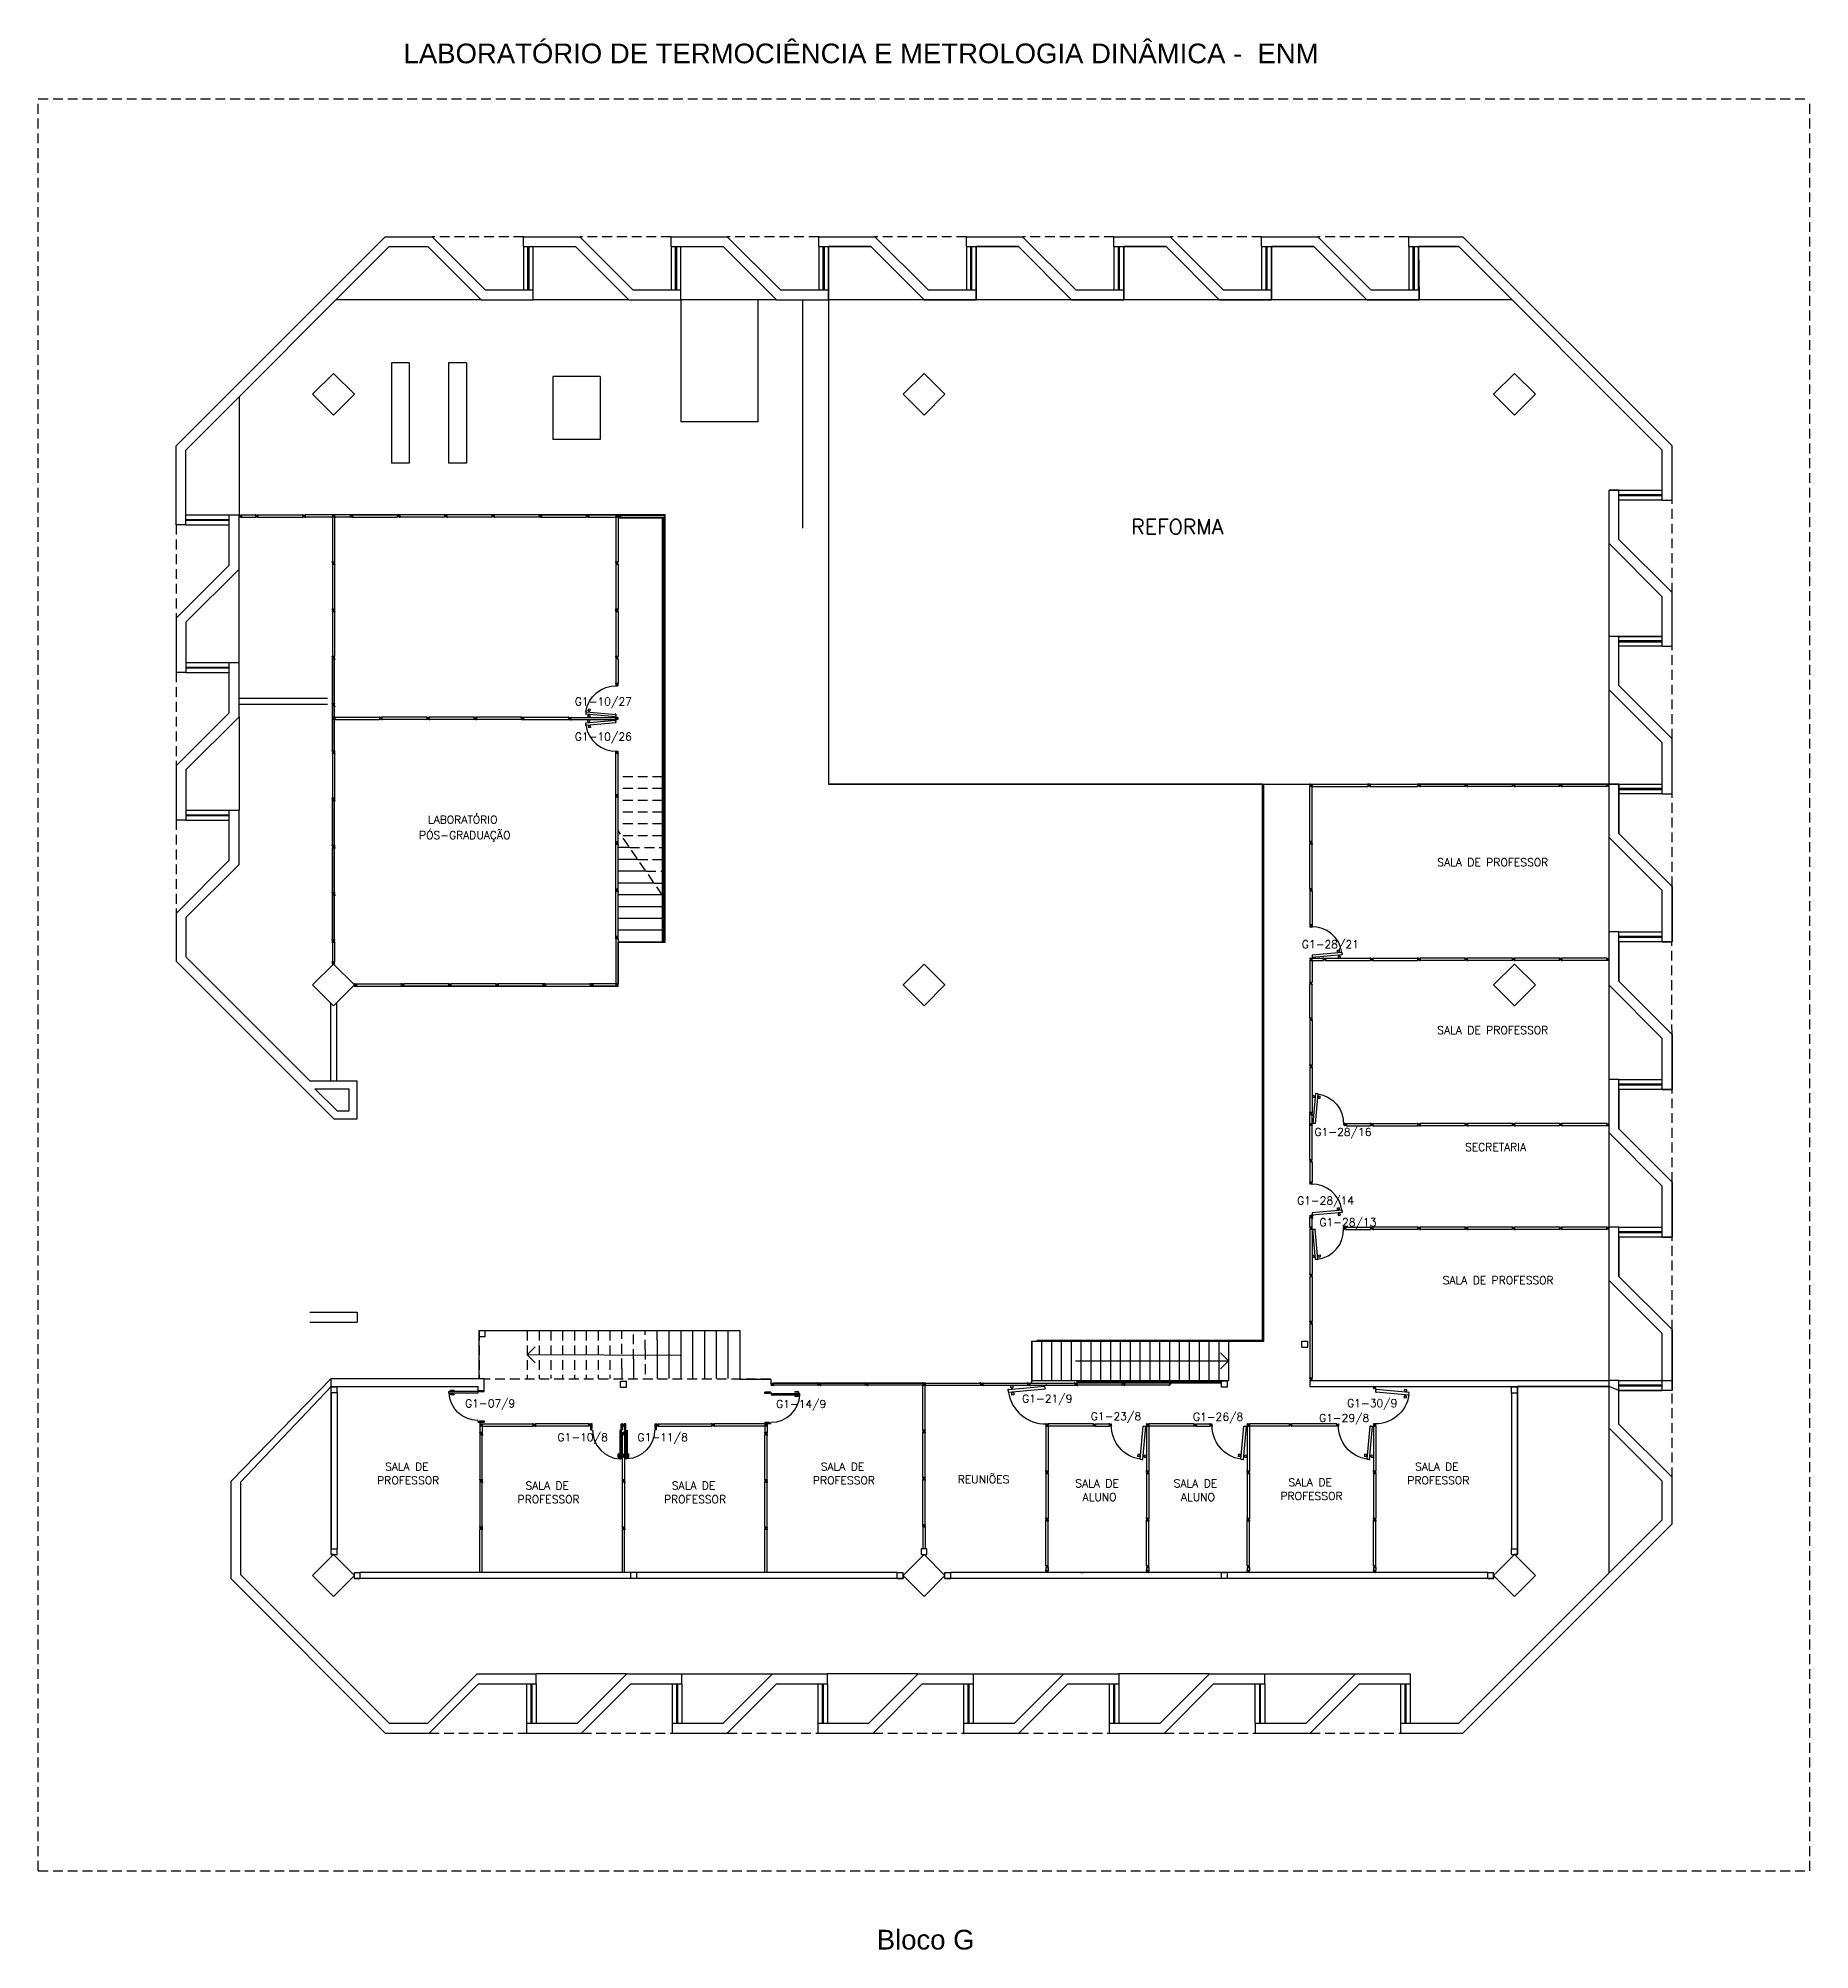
# Model space of a CAD drawing. Header units: millimetres. Extents: x 2280 to 2568, y 1267 to 1403.
# Drawn here: x 2523 to 2568, y 1354.66 to 1403.2 of the extents above; entities that cross this region are included whole.
import ezdxf

# ---------------------------------------------------------------- set-up
doc = ezdxf.new("R2010")
doc.units = ezdxf.units.MM
doc.linetypes.add('HIDDEN', pattern=[0.375, 0.25, -0.125])
for name, color, linetype in [('1', 1, 'Continuous'), ('ALV', 2, 'Continuous'), ('ALVENARIA', 2, 'Continuous'), ('DIV', 2, 'Continuous'), ('ENDEREÇO NOVO', 2, 'Continuous'), ('ESQ', 1, 'Continuous'), ('ESTRUT', 2, 'Continuous'), ('PainelFELTRO', 2, 'Continuous'), ('PEÇAS', 1, 'Continuous'), ('PISO', 1, 'Continuous'), ('PISO1', 1, 'Continuous'), ('PL-Áreas-Depto', 2, 'Continuous'), ('PORTA', 2, 'Continuous'), ('PROJ', 1, 'HIDDEN'), ('PROJEÇÃO', 1, 'HIDDEN'), ('TEXTO', 2, 'Continuous'), ('USO', 2, 'Continuous')]:
    doc.layers.add(name, color=color, linetype=linetype)
doc.styles.get("Standard").update_dxf_attribs({"font": 'arial.ttf'})
doc.styles.add('UNB-100', font='simplex.shx', dxfattribs={"height": 0.2})

msp = doc.modelspace()

# ---------------------------------------------------------------- texts
at = {"layer": 'ENDEREÇO NOVO', "style": 'UNB-100'}
for s, p in [('G1-10/27', (2536.635, 1386.259)), ('G1-26/8', (2552.336, 1368.092))]:
    msp.add_text(s, height=0.2, rotation=360, dxfattribs=at).set_placement(p)
for s, p in [('G1-10/26', (2536.635, 1385.368)), ('G1-28/21', (2555.102, 1380.094)), ('G1-28/16', (2555.421, 1375.324)), ('G1-28/14', (2554.979, 1373.583)), ('G1-28/13', (2555.546, 1373.033)), ('G1-07/9', (2533.846, 1368.432)), ('G1-14/9', (2541.746, 1368.418)), ('G1-21/9', (2547.996, 1368.553)), ('G1-30/9', (2556.251, 1368.439)), ('G1-23/8', (2549.741, 1368.105)), ('G1-29/8', (2555.537, 1368.063)), ('G1-10/8', (2536.194, 1367.572)), ('G1-11/8', (2538.227, 1367.572))]:
    msp.add_text(s, height=0.2, dxfattribs=at).set_placement(p)
at = {"layer": 'TEXTO', "style": 'UNB-100'}
for s, height, p in [('REFORMA', 0.3813, (2550.772, 1390.605)), ('PÓS-GRADUAÇÃO', 0.2, (2532.675, 1382.864)), ('LABORATÓRIO', 0.2, (2532.902, 1383.258)), ('SALA DE PROFESSOR', 0.2, (2558.541, 1382.176)), ('SALA DE PROFESSOR', 0.2, (2558.541, 1377.912)), ('SECRETARIA', 0.2, (2559.246, 1374.941)), ('SALA DE PROFESSOR', 0.2, (2558.678, 1371.561)), ('PROFESSOR', 0.2, (2531.613, 1366.48)), ('SALA DE', 0.2, (2531.812, 1366.827)), ('PROFESSOR', 0.2, (2542.681, 1366.48)), ('SALA DE', 0.2, (2542.88, 1366.827)), ('REUNIÕES', 0.2, (2546.361, 1366.504)), ('SALA DE', 0.2, (2554.758, 1366.428)), ('PROFESSOR', 0.2, (2557.78, 1366.48)), ('SALA DE', 0.2, (2557.979, 1366.827)), ('PROFESSOR', 0.2, (2535.18, 1365.998)), ('SALA DE', 0.2, (2535.379, 1366.345)), ('PROFESSOR', 0.2, (2538.899, 1365.998)), ('SALA DE', 0.2, (2539.098, 1366.345)), ('SALA DE', 0.2, (2549.346, 1366.4)), ('ALUNO', 0.2, (2549.532, 1366.053)), ('SALA DE', 0.2, (2551.845, 1366.4)), ('ALUNO', 0.2, (2552.03, 1366.053)), ('PROFESSOR', 0.2, (2554.558, 1366.081))]:
    msp.add_text(s, height=height, dxfattribs=at).set_placement(p)
at = {"layer": 'USO'}
for s, p in [('LABORATÓRIO DE TERMOCIÊNCIA E METROLOGIA DINÂMICA -  ENM', (2532.284, 1402.568)), ('Bloco G', (2544.303, 1354.663))]:
    msp.add_text(s, height=0.5, dxfattribs=at).set_placement(p)

# ---------------------------------------------------------------- blocks, each defined once
blk = doc.blocks.new('PE80')
for p, q in [((0.075, 0), (-0.075, 0)), ((-0.075, -0.03), (-0.075, 0)), ((0.075, 0), (0.075, -0.02)), ((0.777, 0.01), (0.687, 0.01)), ((0.687, 0), (0.687, 0.01)), ((0.777, 0.01), (0.777, -0.03)), ((0.04, -0.03), (-0.075, -0.03)), ((0.075, -0.02), (0.04, -0.02)), ((0.04, -0.03), (0.04, -0.02)), ((0.085, -0.03), (0.817, -0.03)), ((0.085, -0.03), (0.085, -0.065)), ((0.085, -0.065), (0.817, -0.065)), ((0.767, 0), (0.687, 0)), ((0.767, -0.095), (0.687, -0.095)), ((0.687, -0.095), (0.687, -0.105)), ((0.777, -0.105), (0.687, -0.105)), ((0.767, 0), (0.767, -0.03)), ((0.767, -0.095), (0.767, -0.065)), ((0.777, -0.105), (0.777, -0.065)), ((0.817, -0.065), (0.817, -0.03)), ((0.04, -0.771), (-0.075, -0.771)), ((-0.075, -0.771), (-0.075, -0.801)), ((0.075, -0.801), (-0.075, -0.801)), ((0.04, -0.771), (0.04, -0.781)), ((0.075, -0.781), (0.04, -0.781)), ((0.075, -0.801), (0.075, -0.781))]:
    blk.add_line(p, q)
blk.add_arc((0.085, -0.03), 0.731, 270, 357.3429)
blk = doc.blocks.new('MTDIV')
for p, q in [((-0.0285, 0.0185), (-0.0285, 0.0285)), ((-0.0185, 0.0285), (-0.0285, 0.0285)), ((-0.0265, 0.0185), (-0.0285, 0.0185)), ((-0.0265, 0.0235), (-0.0265, 0.0265)), ((-0.0265, 0.0265), (-0.0185, 0.0265)), ((-0.0265, 0.0235), (0.0265, 0.0235)), ((-0.0215, 0.0235), (-0.0265, 0.0235)), ((-0.0265, 0.0185), (-0.0265, 0.0215)), ((-0.0265, 0.0215), (-0.0235, 0.0215)), ((-0.0235, 0.0215), (-0.0235, -0.0215)), ((-0.0215, 0.0235), (-0.0215, 0.0215)), ((-0.0215, 0.0215), (0.0215, 0.0215)), ((-0.0215, 0.0195), (0.0195, 0.0195)), ((-0.0215, 0.0195), (-0.0215, -0.0195)), ((-0.0185, 0.0265), (-0.0185, 0.0285)), ((-0.0049, 0), (0.0049, 0)), ((0, -0.0049), (0, 0.0049)), ((0.0115, 0.0095), (0.0115, 0.0075)), ((0.0195, 0.0095), (0.0115, 0.0095)), ((0.0215, 0.0075), (0.0115, 0.0075)), ((0.0135, 0.0075), (0.0135, 0.0055)), ((0.0215, 0.0055), (0.0135, 0.0055)), ((0.0185, 0.0265), (0.0185, 0.0285)), ((0.0185, 0.0285), (0.0285, 0.0285)), ((0.0185, 0.0265), (0.0265, 0.0265)), ((0.0195, 0.0195), (0.0195, 0.0095)), ((0.0215, 0.0235), (0.0215, 0.0075)), ((0.0215, 0.0235), (0.0265, 0.0235)), ((0.0215, 0.0055), (0.0215, -0.0055)), ((0.0235, 0.0215), (0.0235, -0.0215)), ((0.0265, 0.0215), (0.0235, 0.0215)), ((0.0265, 0.0235), (0.0265, 0.0265)), ((0.0265, 0.0185), (0.0265, 0.0215)), ((0.0265, 0.0185), (0.0285, 0.0185)), ((0.0285, 0.0185), (0.0285, 0.0285)), ((-0.0285, -0.0185), (-0.0285, -0.0285)), ((-0.0285, -0.0185), (-0.0265, -0.0185)), ((-0.0185, -0.0285), (-0.0285, -0.0285)), ((-0.0265, -0.0185), (-0.0265, -0.0215)), ((-0.0265, -0.0215), (-0.0235, -0.0215)), ((0.0265, -0.0235), (-0.0265, -0.0235)), ((-0.0265, -0.0235), (-0.0265, -0.0265)), ((-0.0215, -0.0235), (-0.0265, -0.0235)), ((-0.0185, -0.0265), (-0.0265, -0.0265)), ((-0.0215, -0.0195), (0.0195, -0.0195)), ((-0.0215, -0.0215), (0.0215, -0.0215)), ((-0.0215, -0.0215), (-0.0215, -0.0235)), ((-0.0185, -0.0265), (-0.0185, -0.0285)), ((0.0115, -0.0075), (0.0115, -0.0095)), ((0.0215, -0.0075), (0.0115, -0.0075)), ((0.0195, -0.0095), (0.0115, -0.0095)), ((0.0135, -0.0055), (0.0135, -0.0075)), ((0.0215, -0.0055), (0.0135, -0.0055)), ((0.0185, -0.0265), (0.0185, -0.0285)), ((0.0265, -0.0265), (0.0185, -0.0265)), ((0.0185, -0.0285), (0.0285, -0.0285)), ((0.0195, -0.0095), (0.0195, -0.0195)), ((0.0215, -0.0075), (0.0215, -0.0235)), ((0.0215, -0.0235), (0.0265, -0.0235)), ((0.0265, -0.0215), (0.0235, -0.0215)), ((0.0265, -0.0185), (0.0265, -0.0215)), ((0.0285, -0.0185), (0.0265, -0.0185)), ((0.0265, -0.0235), (0.0265, -0.0265)), ((0.0285, -0.0185), (0.0285, -0.0285))]:
    blk.add_line(p, q)
blk = doc.blocks.new('DIV12')
for p, q in [((-0.005, 0), (0.005, 0)), ((0, -0.005), (0, 0.005)), ((0.024, 0.018), (0.028, 0.018)), ((0.024, 0.018), (0.024, 0.016)), ((0.024, 0.016), (0.028, 0.016)), ((0.028, 0.03), (0.043, 0.03)), ((0.028, 0.018), (0.028, 0.03)), ((0.028, -0.017), (0.028, 0.016)), ((0.03, 0.028), (1.169, 0.028)), ((0.03, -0.029), (0.03, 0.028)), ((0.043, 0.03), (0.043, 0.028)), ((1.157, 0.03), (1.157, 0.028)), ((1.171, 0.03), (1.157, 0.03)), ((1.169, -0.029), (1.169, 0.028)), ((1.171, 0.018), (1.171, 0.03)), ((1.176, 0.018), (1.171, 0.018)), ((1.176, 0.016), (1.171, 0.016)), ((1.171, -0.017), (1.171, 0.016)), ((1.176, 0.018), (1.176, 0.016)), ((1.195, 0), (1.205, 0)), ((1.2, -0.005), (1.2, 0.005)), ((0.024, -0.017), (0.028, -0.017)), ((0.024, -0.017), (0.024, -0.019)), ((0.024, -0.019), (0.028, -0.019)), ((0.028, -0.031), (0.028, -0.019)), ((0.028, -0.031), (0.043, -0.031)), ((0.03, -0.029), (1.169, -0.029)), ((0.043, -0.029), (0.043, -0.031)), ((1.157, -0.029), (1.157, -0.031)), ((1.171, -0.031), (1.157, -0.031)), ((1.176, -0.017), (1.171, -0.017)), ((1.176, -0.019), (1.171, -0.019)), ((1.171, -0.031), (1.171, -0.019)), ((1.176, -0.017), (1.176, -0.019))]:
    blk.add_line(p, q)
blk = doc.blocks.new('PLXD')
at = {"color": 2}
for p, q in [((-0.124, 0.795), (-0.126, 0.795)), ((-0.124, 0.795), (-0.124, 0.79)), ((-0.172, 0.786), (-0.161, 0.787)), ((-0.172, 0.786), (-0.171, 0.772)), ((-0.169, 0.772), (-0.171, 0.772)), ((-0.17, 0.784), (-0.114, 0.789)), ((-0.17, 0.784), (-0.103, 0.028)), ((-0.159, 0.792), (-0.161, 0.792)), ((-0.161, 0.792), (-0.161, 0.787)), ((-0.159, 0.792), (-0.159, 0.787)), ((-0.159, 0.787), (-0.126, 0.79)), ((-0.124, 0.79), (-0.112, 0.791)), ((-0.114, 0.789), (-0.046, 0.033)), ((-0.112, 0.791), (-0.11, 0.777)), ((-0.105, 0.026), (-0.106, 0.04)), ((-0.104, 0.04), (-0.106, 0.04)), ((-0.105, 0.026), (-0.093, 0.027)), ((-0.103, 0.028), (-0.046, 0.033)), ((-0.092, 0.022), (-0.093, 0.027)), ((-0.09, 0.022), (-0.092, 0.022)), ((-0.091, 0.027), (-0.058, 0.03)), ((-0.09, 0.022), (-0.091, 0.027)), ((-0.057, 0.025), (-0.058, 0.03)), ((-0.055, 0.025), (-0.057, 0.025)), ((-0.056, 0.03), (-0.044, 0.031)), ((-0.055, 0.025), (-0.056, 0.03)), ((-0.045, 0.045), (-0.047, 0.045)), ((-0.044, 0.031), (-0.045, 0.045)), ((-0.008, 0), (0.006, 0)), ((0, 0.007), (0, -0.006))]:
    blk.add_line(p, q, dxfattribs=at)
for p, q in [((-0.126, 0.795), (-0.126, 0.79)), ((-0.11, 0.777), (-0.112, 0.777))]:
    blk.add_line(p, q)
at = {"color": 1}
for p, q in [((-0.194, 0.727), (-0.233, 0.723)), ((-0.229, 0.673), (-0.233, 0.723)), ((-0.189, 0.677), (-0.229, 0.673)), ((-0.192, 0.712), (-0.194, 0.727)), ((-0.164, 0.714), (-0.192, 0.712)), ((-0.162, 0.694), (-0.19, 0.692)), ((-0.189, 0.677), (-0.19, 0.692)), ((-0.107, 0.719), (-0.079, 0.722)), ((-0.106, 0.7), (-0.077, 0.702)), ((-0.08, 0.737), (-0.041, 0.74)), ((-0.079, 0.722), (-0.08, 0.737)), ((-0.076, 0.687), (-0.077, 0.702)), ((-0.076, 0.687), (-0.036, 0.691)), ((-0.036, 0.691), (-0.041, 0.74))]:
    blk.add_line(p, q, dxfattribs=at)
blk.add_arc((-0.064, 0.029), 0.764, 98.125, 182.1419, dxfattribs=at)

# ---------------------------------------------------------------- linework, layer by layer
for p, q in [((2555.341, 1384.231), (2555.331, 1384.231)), ((2555.336, 1384.226), (2555.336, 1384.236))]:
    msp.add_line(p, q)
at = {"layer": '1'}
for p, q in [((2530.354, 1386.436), (2528.104, 1386.436)), ((2530.354, 1386.286), (2528.104, 1386.286)), ((2530.429, 1378.706), (2530.429, 1376.721)), ((2530.579, 1378.706), (2530.579, 1376.721))]:
    msp.add_line(p, q, dxfattribs=at)
for points in [[(2539.313, 1369.748), (2535.424, 1369.765), (2535.627, 1369.966), (2535.424, 1369.765), (2535.625, 1369.561)], [(2549.349, 1369.611), (2553.239, 1369.611), (2553.036, 1369.409), (2553.239, 1369.611), (2553.036, 1369.814)]]:
    msp.add_lwpolyline(points, dxfattribs=at)
at = {"layer": 'ALV'}
for p, q in [((2531.817, 1398.161), (2526.504, 1392.848)), ((2531.817, 1398.161), (2533.007, 1398.161)), ((2534.357, 1396.811), (2533.007, 1398.161)), ((2535.329, 1398.161), (2536.757, 1398.161)), ((2535.329, 1397.911), (2535.329, 1398.161)), ((2538.107, 1396.811), (2536.757, 1398.161)), ((2539.079, 1397.911), (2539.079, 1398.161)), ((2539.079, 1398.161), (2540.507, 1398.161)), ((2541.857, 1396.811), (2540.507, 1398.161)), ((2542.829, 1398.161), (2544.257, 1398.161)), ((2542.829, 1397.911), (2542.829, 1398.161)), ((2545.607, 1396.811), (2544.257, 1398.161)), ((2546.579, 1398.161), (2548.007, 1398.161)), ((2546.579, 1397.911), (2546.579, 1398.161)), ((2549.357, 1396.811), (2548.007, 1398.161)), ((2550.329, 1397.911), (2550.329, 1398.161)), ((2550.329, 1398.161), (2551.757, 1398.161)), ((2553.107, 1396.811), (2551.757, 1398.161)), ((2554.079, 1398.161), (2555.507, 1398.161)), ((2554.079, 1397.911), (2554.079, 1398.161)), ((2556.857, 1396.811), (2555.507, 1398.161)), ((2557.819, 1398.161), (2559.19, 1398.161)), ((2557.819, 1397.911), (2557.819, 1398.161)), ((2564.504, 1392.848), (2559.19, 1398.161)), ((2531.92, 1397.911), (2526.754, 1392.744)), ((2531.92, 1397.911), (2532.904, 1397.911)), ((2534.254, 1396.561), (2532.904, 1397.911)), ((2535.329, 1397.911), (2536.654, 1397.911)), ((2538.004, 1396.561), (2536.654, 1397.911)), ((2539.079, 1397.911), (2540.404, 1397.911)), ((2541.754, 1396.561), (2540.404, 1397.911)), ((2542.829, 1397.911), (2544.154, 1397.911)), ((2545.504, 1396.561), (2544.154, 1397.911)), ((2546.579, 1397.911), (2547.904, 1397.911)), ((2549.254, 1396.561), (2547.904, 1397.911)), ((2550.329, 1397.911), (2551.654, 1397.911)), ((2553.004, 1396.561), (2551.654, 1397.911)), ((2554.079, 1397.911), (2555.404, 1397.911)), ((2556.754, 1396.561), (2555.404, 1397.911)), ((2557.818, 1397.911), (2559.087, 1397.911)), ((2564.254, 1392.744), (2559.087, 1397.911)), ((2534.357, 1396.811), (2535.579, 1396.811)), ((2535.579, 1396.561), (2535.579, 1396.811)), ((2538.107, 1396.811), (2539.329, 1396.811)), ((2539.329, 1396.561), (2539.329, 1396.811)), ((2541.857, 1396.811), (2543.079, 1396.811)), ((2543.079, 1396.561), (2543.079, 1396.811)), ((2545.607, 1396.811), (2546.829, 1396.811)), ((2546.829, 1396.561), (2546.829, 1396.811)), ((2549.357, 1396.811), (2550.579, 1396.811)), ((2550.579, 1396.561), (2550.579, 1396.811)), ((2553.107, 1396.811), (2554.329, 1396.811)), ((2554.329, 1396.561), (2554.329, 1396.811)), ((2556.857, 1396.811), (2558.079, 1396.811)), ((2558.079, 1396.561), (2558.079, 1396.811)), ((2534.254, 1396.561), (2535.579, 1396.561)), ((2538.004, 1396.561), (2539.329, 1396.561)), ((2541.754, 1396.561), (2543.079, 1396.561)), ((2545.504, 1396.561), (2546.829, 1396.561)), ((2549.254, 1396.561), (2550.579, 1396.561)), ((2553.004, 1396.561), (2554.329, 1396.561)), ((2556.754, 1396.561), (2558.079, 1396.561)), ((2526.504, 1390.848), (2526.504, 1392.848)), ((2564.504, 1391.475), (2564.504, 1392.848)), ((2526.754, 1390.848), (2526.754, 1392.744)), ((2564.254, 1391.475), (2564.254, 1392.744)), ((2563.154, 1391.725), (2562.904, 1391.725)), ((2563.154, 1390.475), (2563.154, 1391.725)), ((2564.254, 1391.475), (2564.504, 1391.475)), ((2527.854, 1389.825), (2527.854, 1391.098)), ((2527.854, 1391.098), (2528.104, 1391.098)), ((2528.104, 1389.721), (2528.104, 1391.098)), ((2526.754, 1390.848), (2526.504, 1390.848)), ((2563.154, 1390.475), (2564.504, 1389.125)), ((2562.904, 1390.371), (2564.254, 1389.021)), ((2526.504, 1388.475), (2527.854, 1389.825)), ((2526.754, 1388.371), (2528.104, 1389.721)), ((2564.254, 1387.761), (2564.254, 1389.021)), ((2564.504, 1387.761), (2564.504, 1389.125)), ((2526.504, 1388.475), (2526.504, 1387.098)), ((2526.754, 1388.371), (2526.754, 1387.098)), ((2563.154, 1388.011), (2562.904, 1388.011)), ((2562.904, 1386.657), (2562.904, 1388.011)), ((2563.154, 1388.011), (2562.904, 1388.011)), ((2563.154, 1386.761), (2563.154, 1388.011)), ((2564.254, 1387.761), (2564.504, 1387.761)), ((2526.754, 1387.098), (2526.504, 1387.098)), ((2527.854, 1386.075), (2527.854, 1387.348)), ((2527.854, 1387.348), (2528.104, 1387.348)), ((2528.104, 1385.971), (2528.104, 1387.348)), ((2562.904, 1386.657), (2564.254, 1385.307)), ((2563.154, 1386.761), (2564.504, 1385.411)), ((2526.504, 1384.725), (2527.854, 1386.075)), ((2526.754, 1384.621), (2528.104, 1385.971)), ((2564.254, 1384.011), (2564.254, 1385.307)), ((2564.504, 1384.011), (2564.504, 1385.411)), ((2526.504, 1384.725), (2526.504, 1383.348)), ((2526.754, 1384.621), (2526.754, 1383.348)), ((2562.904, 1382.907), (2562.904, 1384.261)), ((2563.154, 1384.261), (2562.904, 1384.261)), ((2563.154, 1384.26), (2562.904, 1384.26)), ((2563.154, 1383.01), (2563.154, 1384.261)), ((2527.854, 1382.325), (2527.854, 1383.598)), ((2527.854, 1383.598), (2528.104, 1383.598)), ((2528.104, 1382.221), (2528.104, 1383.598)), ((2564.254, 1384.011), (2564.504, 1384.011)), ((2526.754, 1383.348), (2526.504, 1383.348)), ((2562.904, 1382.907), (2564.254, 1381.557)), ((2563.154, 1383.01), (2564.504, 1381.66)), ((2526.504, 1380.975), (2527.854, 1382.325)), ((2526.754, 1380.871), (2528.104, 1382.221)), ((2564.504, 1380.255), (2564.504, 1381.66)), ((2564.254, 1380.255), (2564.254, 1381.557)), ((2526.504, 1380.975), (2526.504, 1379.767)), ((2526.754, 1380.871), (2526.754, 1379.871)), ((2562.904, 1379.151), (2562.904, 1380.505)), ((2563.154, 1380.505), (2562.904, 1380.505)), ((2563.154, 1380.505), (2562.904, 1380.505)), ((2563.154, 1379.255), (2563.154, 1380.505)), ((2564.254, 1380.255), (2564.504, 1380.255)), ((2564.258, 1380.255), (2564.496, 1380.255)), ((2526.504, 1379.767), (2530.51, 1375.761)), ((2526.754, 1379.871), (2529.904, 1376.721)), ((2563.154, 1379.255), (2564.504, 1377.905)), ((2562.904, 1379.151), (2564.254, 1377.801)), ((2564.254, 1376.505), (2564.254, 1377.801)), ((2564.504, 1376.505), (2564.504, 1377.905)), ((2529.904, 1376.721), (2531.104, 1376.721)), ((2529.904, 1376.721), (2531.104, 1376.721)), ((2530.033, 1376.521), (2530.904, 1376.521)), ((2530.033, 1376.521), (2530.593, 1375.961)), ((2530.033, 1376.521), (2530.904, 1376.521)), ((2530.033, 1376.521), (2530.593, 1375.961)), ((2530.904, 1375.961), (2530.904, 1376.521)), ((2530.904, 1375.961), (2530.904, 1376.521)), ((2531.104, 1375.761), (2531.104, 1376.721)), ((2531.104, 1375.761), (2531.104, 1376.721)), ((2563.154, 1376.755), (2562.904, 1376.755)), ((2562.904, 1375.401), (2562.904, 1376.755)), ((2563.154, 1375.505), (2563.154, 1376.755)), ((2564.504, 1376.505), (2564.254, 1376.505)), ((2564.254, 1376.505), (2564.504, 1376.505)), ((2530.593, 1375.961), (2530.904, 1375.961)), ((2530.593, 1375.961), (2530.904, 1375.961)), ((2530.51, 1375.761), (2531.104, 1375.761)), ((2530.51, 1375.761), (2531.104, 1375.761)), ((2562.904, 1375.401), (2564.254, 1374.051)), ((2563.154, 1375.505), (2564.504, 1374.155)), ((2564.254, 1372.755), (2564.254, 1374.051)), ((2564.504, 1372.755), (2564.504, 1374.155)), ((2563.154, 1373.009), (2562.904, 1373.009)), ((2562.904, 1371.655), (2562.904, 1373.009)), ((2563.154, 1371.758), (2563.154, 1373.009)), ((2564.504, 1372.755), (2564.254, 1372.755)), ((2564.254, 1372.755), (2564.504, 1372.755)), ((2562.904, 1371.655), (2564.254, 1370.305)), ((2563.154, 1371.758), (2564.504, 1370.408)), ((2529.903, 1370.596), (2531.104, 1370.596)), ((2529.904, 1370.846), (2531.104, 1370.846)), ((2531.104, 1370.846), (2531.104, 1370.596)), ((2534.204, 1370.231), (2534.204, 1370.381)), ((2534.204, 1370.381), (2534.354, 1370.381)), ((2534.204, 1370.231), (2534.354, 1370.231)), ((2534.354, 1370.231), (2534.354, 1370.381)), ((2555.105, 1370.111), (2555.255, 1370.111)), ((2555.105, 1369.961), (2555.105, 1370.111)), ((2555.255, 1369.961), (2555.255, 1370.111)), ((2564.254, 1368.861), (2564.254, 1370.305)), ((2564.504, 1368.861), (2564.504, 1370.408)), ((2555.105, 1369.961), (2555.255, 1369.961)), ((2527.904, 1366.559), (2530.448, 1369.161)), ((2537.524, 1369.179), (2537.524, 1369.161)), ((2537.797, 1369.094), (2537.947, 1369.094)), ((2537.797, 1368.944), (2537.797, 1369.094)), ((2537.947, 1368.944), (2537.947, 1369.094)), ((2553.06, 1368.944), (2553.06, 1369.094)), ((2553.21, 1369.094), (2553.06, 1369.094)), ((2553.21, 1368.944), (2553.21, 1369.094)), ((2555.305, 1369.111), (2562.904, 1369.111)), ((2555.305, 1369.111), (2555.305, 1368.961)), ((2562.904, 1367.904), (2562.904, 1369.111)), ((2563.154, 1369.111), (2562.904, 1369.111)), ((2562.904, 1367.904), (2562.904, 1369.111)), ((2563.154, 1369.111), (2562.904, 1369.111)), ((2563.154, 1368.008), (2563.154, 1369.111)), ((2563.154, 1368.008), (2563.154, 1369.111)), ((2564.254, 1369.111), (2564.504, 1369.111)), ((2564.254, 1368.861), (2564.254, 1369.111)), ((2564.504, 1368.861), (2564.504, 1369.111)), ((2528.154, 1366.542), (2530.448, 1368.961)), ((2537.797, 1368.944), (2537.947, 1368.944)), ((2553.21, 1368.944), (2553.06, 1368.944)), ((2555.305, 1368.961), (2562.904, 1368.961)), ((2564.504, 1368.861), (2564.254, 1368.861)), ((2564.504, 1368.861), (2564.254, 1368.861)), ((2562.904, 1367.904), (2564.254, 1366.554)), ((2563.154, 1368.008), (2564.504, 1366.658)), ((2564.504, 1365.474), (2564.504, 1366.658)), ((2527.904, 1364.074), (2527.904, 1366.559)), ((2528.154, 1364.178), (2528.154, 1366.542)), ((2528.154, 1364.178), (2528.154, 1366.528)), ((2564.254, 1365.578), (2564.254, 1366.554)), ((2559.087, 1360.411), (2564.254, 1365.578)), ((2559.19, 1360.161), (2564.504, 1365.474)), ((2528.154, 1364.178), (2531.92, 1360.411)), ((2527.904, 1364.074), (2531.817, 1360.161)), ((2534.154, 1361.661), (2532.904, 1360.411)), ((2534.186, 1361.411), (2532.936, 1360.161)), ((2534.154, 1361.661), (2535.654, 1361.661)), ((2534.186, 1361.411), (2535.654, 1361.411)), ((2535.654, 1361.411), (2535.654, 1361.661)), ((2536.702, 1360.411), (2537.952, 1361.661)), ((2536.805, 1360.161), (2538.055, 1361.411)), ((2537.952, 1361.661), (2539.354, 1361.661)), ((2538.055, 1361.411), (2539.354, 1361.411)), ((2539.354, 1361.411), (2539.354, 1361.661)), ((2540.402, 1360.411), (2541.652, 1361.661)), ((2540.505, 1360.161), (2541.755, 1361.411)), ((2541.652, 1361.661), (2543.054, 1361.661)), ((2541.755, 1361.411), (2543.054, 1361.411)), ((2543.054, 1361.411), (2543.054, 1361.661)), ((2544.105, 1360.411), (2545.355, 1361.661)), ((2544.209, 1360.161), (2545.459, 1361.411)), ((2545.355, 1361.661), (2546.757, 1361.661)), ((2545.459, 1361.411), (2546.757, 1361.411)), ((2546.757, 1361.411), (2546.757, 1361.661)), ((2547.805, 1360.411), (2549.055, 1361.661)), ((2547.909, 1360.161), (2549.159, 1361.411)), ((2549.055, 1361.661), (2550.457, 1361.661)), ((2549.159, 1361.411), (2550.457, 1361.411)), ((2550.457, 1361.411), (2550.457, 1361.661)), ((2551.505, 1360.411), (2552.755, 1361.661)), ((2551.609, 1360.161), (2552.859, 1361.411)), ((2552.755, 1361.661), (2554.157, 1361.661)), ((2552.859, 1361.411), (2554.157, 1361.411)), ((2554.157, 1361.411), (2554.157, 1361.661)), ((2555.211, 1360.411), (2556.461, 1361.661)), ((2555.315, 1360.161), (2556.565, 1361.411)), ((2556.461, 1361.661), (2557.863, 1361.661)), ((2556.565, 1361.411), (2557.863, 1361.411)), ((2557.863, 1361.411), (2557.863, 1361.661)), ((2531.92, 1360.411), (2532.904, 1360.411)), ((2535.404, 1360.411), (2536.702, 1360.411)), ((2535.404, 1360.411), (2535.404, 1360.161)), ((2539.104, 1360.411), (2540.402, 1360.411)), ((2539.104, 1360.411), (2539.104, 1360.161)), ((2542.807, 1360.411), (2544.105, 1360.411)), ((2542.807, 1360.411), (2542.807, 1360.161)), ((2546.507, 1360.411), (2546.507, 1360.161)), ((2546.507, 1360.411), (2547.805, 1360.411)), ((2550.207, 1360.411), (2551.505, 1360.411)), ((2550.207, 1360.411), (2550.207, 1360.161)), ((2553.913, 1360.411), (2553.913, 1360.161)), ((2553.913, 1360.411), (2555.211, 1360.411)), ((2557.607, 1360.411), (2557.607, 1360.161)), ((2557.607, 1360.411), (2559.087, 1360.411)), ((2531.817, 1360.161), (2532.936, 1360.161)), ((2535.404, 1360.161), (2536.805, 1360.161)), ((2539.104, 1360.161), (2540.505, 1360.161)), ((2542.807, 1360.161), (2544.209, 1360.161)), ((2546.507, 1360.161), (2547.909, 1360.161)), ((2550.207, 1360.161), (2551.609, 1360.161)), ((2553.913, 1360.161), (2555.315, 1360.161)), ((2557.607, 1360.161), (2559.19, 1360.161))]:
    msp.add_line(p, q, dxfattribs=at)
at = {"layer": 'ALVENARIA'}
for p, q in [((2530.448, 1369.161), (2534.329, 1369.161)), ((2534.329, 1368.861), (2534.329, 1369.161)), ((2530.448, 1368.961), (2534.179, 1368.961)), ((2530.448, 1368.807), (2530.448, 1368.957)), ((2530.448, 1368.957), (2530.598, 1368.957)), ((2530.448, 1368.807), (2530.448, 1364.841)), ((2530.448, 1368.807), (2530.598, 1368.807)), ((2530.598, 1368.807), (2530.598, 1368.957)), ((2530.598, 1368.807), (2530.598, 1364.841)), ((2534.179, 1368.861), (2534.179, 1368.961)), ((2534.179, 1368.861), (2534.329, 1368.861)), ((2541.611, 1368.815), (2541.461, 1368.815)), ((2560.429, 1368.953), (2560.579, 1368.953)), ((2560.429, 1368.803), (2560.429, 1368.953)), ((2560.429, 1368.803), (2560.429, 1364.841)), ((2560.429, 1368.803), (2560.579, 1368.803)), ((2560.579, 1368.803), (2560.579, 1368.953)), ((2560.579, 1364.841), (2560.579, 1368.803)), ((2537.042, 1368.014), (2537.042, 1367.864)), ((2538.701, 1368.014), (2538.701, 1367.864)), ((2530.448, 1364.841), (2530.598, 1364.841)), ((2530.448, 1364.691), (2530.448, 1364.841)), ((2530.448, 1364.691), (2530.598, 1364.691)), ((2530.598, 1364.691), (2530.598, 1364.841)), ((2560.429, 1364.691), (2560.429, 1364.841)), ((2560.429, 1364.841), (2560.579, 1364.841)), ((2560.429, 1364.691), (2560.579, 1364.691)), ((2560.579, 1364.691), (2560.579, 1364.841)), ((2531.034, 1364.086), (2531.034, 1364.236)), ((2531.034, 1364.236), (2531.184, 1364.236)), ((2541.829, 1364.236), (2531.184, 1364.236)), ((2531.184, 1364.086), (2531.184, 1364.236)), ((2544.823, 1364.236), (2541.829, 1364.236)), ((2544.823, 1364.086), (2544.823, 1364.236)), ((2544.823, 1364.236), (2544.973, 1364.236)), ((2544.973, 1364.086), (2544.973, 1364.236)), ((2546.034, 1364.236), (2546.184, 1364.236)), ((2546.034, 1364.086), (2546.034, 1364.236)), ((2559.823, 1364.236), (2546.184, 1364.236)), ((2546.184, 1364.086), (2546.184, 1364.236)), ((2559.823, 1364.236), (2559.973, 1364.236)), ((2559.823, 1364.086), (2559.823, 1364.236)), ((2559.973, 1364.086), (2559.973, 1364.236)), ((2531.034, 1364.086), (2531.184, 1364.086)), ((2544.823, 1364.086), (2531.184, 1364.086)), ((2544.823, 1364.086), (2544.973, 1364.086)), ((2546.034, 1364.086), (2546.184, 1364.086)), ((2559.823, 1364.086), (2546.184, 1364.086)), ((2559.823, 1364.086), (2559.973, 1364.086))]:
    msp.add_line(p, q, dxfattribs=at)
msp.add_lwpolyline([(2545.429, 1364.691), (2545.579, 1364.691), (2545.579, 1364.841), (2545.429, 1364.841)], close=True, dxfattribs=at)
at = {"layer": 'DIV'}
for p, q in [((2562.904, 1390.371), (2562.904, 1391.725)), ((2528.156, 1391.088), (2528.161, 1391.088)), ((2528.156, 1391.086), (2528.156, 1391.088)), ((2528.156, 1391.086), (2528.161, 1391.086)), ((2528.156, 1391.053), (2528.161, 1391.053)), ((2528.156, 1391.051), (2528.156, 1391.053)), ((2528.156, 1391.051), (2528.161, 1391.051)), ((2528.161, 1391.1), (2528.175, 1391.1)), ((2528.161, 1391.1), (2528.161, 1391.088)), ((2528.161, 1391.086), (2528.161, 1391.053)), ((2528.161, 1391.051), (2528.161, 1391.039)), ((2528.161, 1391.039), (2528.175, 1391.039)), ((2528.163, 1391.098), (2528.526, 1391.098)), ((2528.163, 1391.098), (2528.163, 1391.041)), ((2528.163, 1391.041), (2528.526, 1391.041)), ((2528.175, 1391.098), (2528.175, 1391.1)), ((2528.175, 1391.039), (2528.175, 1391.041)), ((2528.513, 1391.098), (2528.513, 1391.1)), ((2528.528, 1391.1), (2528.513, 1391.1)), ((2528.513, 1391.039), (2528.513, 1391.041)), ((2528.528, 1391.039), (2528.513, 1391.039)), ((2528.526, 1391.098), (2528.526, 1391.041)), ((2528.528, 1391.1), (2528.528, 1391.088)), ((2528.533, 1391.088), (2528.528, 1391.088)), ((2528.528, 1391.086), (2528.528, 1391.053)), ((2528.533, 1391.086), (2528.528, 1391.086)), ((2528.533, 1391.053), (2528.528, 1391.053)), ((2528.528, 1391.051), (2528.528, 1391.039)), ((2528.533, 1391.051), (2528.528, 1391.051)), ((2528.533, 1391.086), (2528.533, 1391.088)), ((2528.533, 1391.051), (2528.533, 1391.053)), ((2529.761, 1391.069), (2529.751, 1391.069)), ((2530.509, 1391.069), (2530.498, 1391.069)), ((2530.504, 1391.074), (2530.504, 1391.064)), ((2530.961, 1391.069), (2530.951, 1391.069)), ((2530.956, 1391.074), (2530.956, 1391.064)), ((2532.151, 1391.069), (2532.161, 1391.069)), ((2536.951, 1391.069), (2536.961, 1391.069)), ((2536.956, 1391.074), (2536.956, 1391.064)), ((2536.98, 1391.088), (2536.985, 1391.088)), ((2536.98, 1391.086), (2536.98, 1391.088)), ((2536.98, 1391.086), (2536.985, 1391.086)), ((2536.98, 1391.053), (2536.985, 1391.053)), ((2536.98, 1391.051), (2536.98, 1391.053)), ((2536.98, 1391.051), (2536.985, 1391.051)), ((2536.985, 1391.1), (2536.999, 1391.1)), ((2536.985, 1391.1), (2536.985, 1391.088)), ((2536.985, 1391.086), (2536.985, 1391.053)), ((2536.985, 1391.051), (2536.985, 1391.039)), ((2536.985, 1391.039), (2536.999, 1391.039)), ((2536.987, 1391.098), (2537.674, 1391.098)), ((2536.987, 1391.098), (2536.987, 1391.041)), ((2536.987, 1391.041), (2537.674, 1391.041)), ((2536.999, 1391.098), (2536.999, 1391.1)), ((2536.999, 1391.039), (2536.999, 1391.041)), ((2530.473, 1389.898), (2530.473, 1389.912)), ((2530.473, 1389.912), (2530.475, 1389.912)), ((2530.532, 1389.912), (2530.534, 1389.912)), ((2530.534, 1389.898), (2530.534, 1389.912)), ((2537.672, 1389.898), (2537.672, 1389.912)), ((2537.672, 1389.912), (2537.674, 1389.912)), ((2537.731, 1389.912), (2537.733, 1389.912)), ((2537.733, 1389.898), (2537.733, 1389.912)), ((2530.485, 1389.898), (2530.473, 1389.898)), ((2530.532, 1389.9), (2530.475, 1389.9)), ((2530.485, 1389.893), (2530.485, 1389.898)), ((2530.485, 1389.893), (2530.487, 1389.893)), ((2530.52, 1389.898), (2530.487, 1389.898)), ((2530.487, 1389.893), (2530.487, 1389.898)), ((2530.509, 1389.869), (2530.498, 1389.869)), ((2530.504, 1389.864), (2530.504, 1389.874)), ((2530.52, 1389.893), (2530.52, 1389.898)), ((2530.52, 1389.893), (2530.522, 1389.893)), ((2530.534, 1389.898), (2530.522, 1389.898)), ((2530.522, 1389.893), (2530.522, 1389.898)), ((2537.684, 1389.898), (2537.672, 1389.898)), ((2537.731, 1389.9), (2537.674, 1389.9)), ((2537.684, 1389.893), (2537.684, 1389.898)), ((2537.684, 1389.893), (2537.686, 1389.893)), ((2537.719, 1389.898), (2537.686, 1389.898)), ((2537.686, 1389.893), (2537.686, 1389.898)), ((2537.707, 1389.869), (2537.697, 1389.869)), ((2537.702, 1389.864), (2537.702, 1389.874)), ((2537.719, 1389.893), (2537.719, 1389.898)), ((2537.719, 1389.893), (2537.721, 1389.893)), ((2537.733, 1389.898), (2537.721, 1389.898)), ((2537.721, 1389.893), (2537.721, 1389.898)), ((2537.684, 1388.641), (2537.672, 1388.641)), ((2537.672, 1388.641), (2537.672, 1388.626)), ((2537.672, 1388.626), (2537.674, 1388.626)), ((2537.731, 1388.639), (2537.674, 1388.639)), ((2537.684, 1388.646), (2537.686, 1388.646)), ((2537.684, 1388.646), (2537.684, 1388.641)), ((2537.686, 1388.646), (2537.686, 1388.641)), ((2537.719, 1388.641), (2537.686, 1388.641)), ((2537.707, 1388.669), (2537.697, 1388.669)), ((2537.702, 1388.674), (2537.702, 1388.664)), ((2537.719, 1388.646), (2537.721, 1388.646)), ((2537.719, 1388.646), (2537.719, 1388.641)), ((2537.721, 1388.646), (2537.721, 1388.641)), ((2537.733, 1388.641), (2537.721, 1388.641)), ((2537.731, 1388.626), (2537.733, 1388.626)), ((2537.733, 1388.641), (2537.733, 1388.626)), ((2537.672, 1387.498), (2537.672, 1387.512)), ((2537.672, 1387.512), (2537.674, 1387.512)), ((2537.684, 1387.498), (2537.672, 1387.498)), ((2537.731, 1387.5), (2537.674, 1387.5)), ((2537.684, 1387.493), (2537.684, 1387.498)), ((2537.684, 1387.493), (2537.686, 1387.493)), ((2537.719, 1387.498), (2537.686, 1387.498)), ((2537.686, 1387.493), (2537.686, 1387.498)), ((2537.719, 1387.493), (2537.719, 1387.498)), ((2537.719, 1387.493), (2537.721, 1387.493)), ((2537.733, 1387.498), (2537.721, 1387.498)), ((2537.721, 1387.493), (2537.721, 1387.498)), ((2537.731, 1387.512), (2537.733, 1387.512)), ((2537.733, 1387.498), (2537.733, 1387.512)), ((2537.672, 1387.441), (2537.672, 1387.426)), ((2537.684, 1387.441), (2537.672, 1387.441)), ((2537.672, 1387.426), (2537.674, 1387.426)), ((2537.674, 1387.439), (2537.674, 1386.815)), ((2537.731, 1387.439), (2537.674, 1387.439)), ((2537.684, 1387.446), (2537.684, 1387.441)), ((2537.684, 1387.446), (2537.686, 1387.446)), ((2537.686, 1387.446), (2537.686, 1387.441)), ((2537.719, 1387.441), (2537.686, 1387.441)), ((2537.707, 1387.469), (2537.697, 1387.469)), ((2537.707, 1387.469), (2537.697, 1387.469)), ((2537.707, 1387.469), (2537.697, 1387.469)), ((2537.702, 1387.464), (2537.702, 1387.474)), ((2537.702, 1387.474), (2537.702, 1387.464)), ((2537.702, 1387.464), (2537.702, 1387.474)), ((2537.719, 1387.446), (2537.719, 1387.441)), ((2537.719, 1387.446), (2537.721, 1387.446)), ((2537.721, 1387.446), (2537.721, 1387.441)), ((2537.733, 1387.441), (2537.721, 1387.441)), ((2537.731, 1387.439), (2537.731, 1386.815)), ((2537.731, 1387.426), (2537.733, 1387.426)), ((2537.733, 1387.441), (2537.733, 1387.426)), ((2537.672, 1386.828), (2537.674, 1386.828)), ((2537.672, 1386.813), (2537.672, 1386.828)), ((2537.684, 1386.813), (2537.672, 1386.813)), ((2537.731, 1386.815), (2537.674, 1386.815)), ((2537.684, 1386.808), (2537.684, 1386.813)), ((2537.684, 1386.808), (2537.686, 1386.808)), ((2537.686, 1386.808), (2537.686, 1386.813)), ((2537.719, 1386.813), (2537.686, 1386.813)), ((2537.707, 1386.785), (2537.697, 1386.785)), ((2537.702, 1386.79), (2537.702, 1386.78)), ((2537.719, 1386.808), (2537.719, 1386.813)), ((2537.719, 1386.808), (2537.721, 1386.808)), ((2537.721, 1386.808), (2537.721, 1386.813)), ((2537.733, 1386.813), (2537.721, 1386.813)), ((2537.731, 1386.828), (2537.733, 1386.828)), ((2537.733, 1386.813), (2537.733, 1386.828)), ((2530.485, 1386.241), (2530.473, 1386.241)), ((2530.473, 1386.241), (2530.473, 1386.226)), ((2530.473, 1386.226), (2530.475, 1386.226)), ((2530.532, 1386.239), (2530.475, 1386.239)), ((2530.485, 1386.246), (2530.487, 1386.246)), ((2530.485, 1386.246), (2530.485, 1386.241)), ((2530.487, 1386.246), (2530.487, 1386.241)), ((2530.52, 1386.241), (2530.487, 1386.241)), ((2530.509, 1386.269), (2530.498, 1386.269)), ((2530.504, 1386.274), (2530.504, 1386.264)), ((2530.52, 1386.246), (2530.522, 1386.246)), ((2530.52, 1386.246), (2530.52, 1386.241)), ((2530.522, 1386.246), (2530.522, 1386.241)), ((2530.534, 1386.241), (2530.522, 1386.241)), ((2530.532, 1386.226), (2530.534, 1386.226)), ((2530.534, 1386.241), (2530.534, 1386.226)), ((2531.698, 1385.928), (2531.709, 1385.928)), ((2536.498, 1385.928), (2536.509, 1385.928)), ((2536.504, 1385.933), (2536.504, 1385.923)), ((2536.527, 1385.946), (2536.532, 1385.946)), ((2536.527, 1385.944), (2536.527, 1385.946)), ((2536.527, 1385.944), (2536.532, 1385.944)), ((2536.527, 1385.911), (2536.532, 1385.911)), ((2536.527, 1385.909), (2536.527, 1385.911)), ((2536.527, 1385.909), (2536.532, 1385.909)), ((2536.532, 1385.958), (2536.546, 1385.958)), ((2536.532, 1385.958), (2536.532, 1385.946)), ((2536.532, 1385.944), (2536.532, 1385.911)), ((2536.532, 1385.909), (2536.532, 1385.897)), ((2536.532, 1385.897), (2536.546, 1385.897)), ((2536.534, 1385.956), (2537.672, 1385.956)), ((2536.534, 1385.956), (2536.534, 1385.899)), ((2536.534, 1385.899), (2537.672, 1385.899)), ((2536.546, 1385.956), (2536.546, 1385.958)), ((2536.546, 1385.897), (2536.546, 1385.899)), ((2537.659, 1385.956), (2537.659, 1385.958)), ((2537.674, 1385.958), (2537.659, 1385.958)), ((2537.659, 1385.897), (2537.659, 1385.899)), ((2537.674, 1385.897), (2537.659, 1385.897)), ((2537.672, 1385.956), (2537.672, 1385.899)), ((2537.674, 1385.958), (2537.674, 1385.946)), ((2537.679, 1385.946), (2537.674, 1385.946)), ((2537.674, 1385.944), (2537.674, 1385.911)), ((2537.679, 1385.944), (2537.674, 1385.944)), ((2537.679, 1385.911), (2537.674, 1385.911)), ((2537.674, 1385.909), (2537.674, 1385.897)), ((2537.679, 1385.909), (2537.674, 1385.909)), ((2537.679, 1385.944), (2537.679, 1385.946)), ((2537.679, 1385.909), (2537.679, 1385.911)), ((2537.697, 1385.928), (2537.707, 1385.928)), ((2537.702, 1385.933), (2537.702, 1385.923)), ((2530.473, 1385.098), (2530.473, 1385.112)), ((2530.473, 1385.112), (2530.475, 1385.112)), ((2530.485, 1385.098), (2530.473, 1385.098)), ((2530.532, 1385.1), (2530.475, 1385.1)), ((2530.485, 1385.093), (2530.485, 1385.098)), ((2530.485, 1385.093), (2530.487, 1385.093)), ((2530.52, 1385.098), (2530.487, 1385.098)), ((2530.487, 1385.093), (2530.487, 1385.098)), ((2530.509, 1385.069), (2530.498, 1385.069)), ((2530.504, 1385.064), (2530.504, 1385.074)), ((2530.52, 1385.093), (2530.52, 1385.098)), ((2530.52, 1385.093), (2530.522, 1385.093)), ((2530.534, 1385.098), (2530.522, 1385.098)), ((2530.522, 1385.093), (2530.522, 1385.098)), ((2530.532, 1385.112), (2530.534, 1385.112)), ((2530.534, 1385.098), (2530.534, 1385.112)), ((2537.707, 1385.07), (2537.697, 1385.07)), ((2537.702, 1385.065), (2537.702, 1385.076)), ((2537.672, 1385.042), (2537.672, 1385.028)), ((2537.684, 1385.042), (2537.672, 1385.042)), ((2537.672, 1385.028), (2537.674, 1385.028)), ((2537.674, 1383.992), (2537.674, 1385.04)), ((2537.731, 1385.04), (2537.674, 1385.04)), ((2537.684, 1385.047), (2537.684, 1385.042)), ((2537.684, 1385.047), (2537.686, 1385.047)), ((2537.686, 1385.047), (2537.686, 1385.042)), ((2537.719, 1385.042), (2537.686, 1385.042)), ((2537.719, 1385.047), (2537.719, 1385.042)), ((2537.719, 1385.047), (2537.721, 1385.047)), ((2537.721, 1385.047), (2537.721, 1385.042)), ((2537.733, 1385.042), (2537.721, 1385.042)), ((2537.731, 1383.992), (2537.731, 1385.04)), ((2537.731, 1385.028), (2537.733, 1385.028)), ((2537.733, 1385.042), (2537.733, 1385.028)), ((2555.305, 1384.203), (2555.305, 1384.188)), ((2555.317, 1384.203), (2555.305, 1384.203)), ((2555.305, 1384.188), (2555.307, 1384.188)), ((2555.307, 1382.8), (2555.307, 1384.201)), ((2555.364, 1384.201), (2555.307, 1384.201)), ((2555.317, 1384.208), (2555.317, 1384.203)), ((2555.317, 1384.208), (2555.319, 1384.208)), ((2555.319, 1384.208), (2555.319, 1384.203)), ((2555.352, 1384.203), (2555.319, 1384.203)), ((2555.342, 1384.261), (2556.782, 1384.261)), ((2555.352, 1384.208), (2555.352, 1384.203)), ((2555.352, 1384.208), (2555.354, 1384.208)), ((2555.354, 1384.208), (2555.354, 1384.203)), ((2555.366, 1384.203), (2555.354, 1384.203)), ((2555.359, 1384.204), (2556.782, 1384.204)), ((2555.364, 1382.8), (2555.364, 1384.201)), ((2555.364, 1384.188), (2555.366, 1384.188)), ((2555.366, 1384.203), (2555.366, 1384.188)), ((2556.769, 1384.261), (2556.769, 1384.263)), ((2556.784, 1384.263), (2556.769, 1384.263)), ((2556.769, 1384.26), (2556.769, 1384.262)), ((2556.784, 1384.262), (2556.769, 1384.262)), ((2556.769, 1384.201), (2556.769, 1384.203)), ((2556.784, 1384.201), (2556.769, 1384.201)), ((2556.782, 1384.26), (2556.782, 1384.203)), ((2556.784, 1384.263), (2556.784, 1384.251)), ((2556.784, 1384.262), (2556.784, 1384.25)), ((2556.789, 1384.25), (2556.784, 1384.25)), ((2556.784, 1384.248), (2556.784, 1384.215)), ((2556.789, 1384.248), (2556.784, 1384.248)), ((2556.789, 1384.215), (2556.784, 1384.215)), ((2556.784, 1384.213), (2556.784, 1384.201)), ((2556.789, 1384.213), (2556.784, 1384.213)), ((2556.789, 1384.248), (2556.789, 1384.25)), ((2556.789, 1384.213), (2556.789, 1384.215)), ((2556.807, 1384.232), (2556.817, 1384.232)), ((2556.812, 1384.237), (2556.812, 1384.226)), ((2556.824, 1384.261), (2558.043, 1384.261)), ((2556.841, 1384.204), (2558.043, 1384.204)), ((2558.03, 1384.261), (2558.03, 1384.263)), ((2558.045, 1384.263), (2558.03, 1384.263)), ((2558.03, 1384.202), (2558.03, 1384.204)), ((2558.045, 1384.202), (2558.03, 1384.202)), ((2558.043, 1384.261), (2558.043, 1384.204)), ((2558.045, 1384.263), (2558.045, 1384.251)), ((2558.05, 1384.251), (2558.045, 1384.251)), ((2558.045, 1384.249), (2558.045, 1384.216)), ((2558.05, 1384.249), (2558.045, 1384.249)), ((2558.05, 1384.216), (2558.045, 1384.216)), ((2558.045, 1384.214), (2558.045, 1384.202)), ((2558.05, 1384.214), (2558.045, 1384.214)), ((2558.05, 1384.249), (2558.05, 1384.251)), ((2558.05, 1384.214), (2558.05, 1384.216)), ((2558.068, 1384.232), (2558.078, 1384.232)), ((2558.073, 1384.237), (2558.073, 1384.227)), ((2562.878, 1384.232), (2562.868, 1384.232)), ((2562.873, 1384.237), (2562.873, 1384.227)), ((2530.485, 1383.841), (2530.473, 1383.841)), ((2530.473, 1383.841), (2530.473, 1383.826)), ((2530.473, 1383.826), (2530.475, 1383.826)), ((2530.532, 1383.839), (2530.475, 1383.839)), ((2530.485, 1383.846), (2530.487, 1383.846)), ((2530.485, 1383.846), (2530.485, 1383.841)), ((2530.487, 1383.846), (2530.487, 1383.841)), ((2530.52, 1383.841), (2530.487, 1383.841)), ((2530.509, 1383.869), (2530.498, 1383.869)), ((2530.504, 1383.874), (2530.504, 1383.864)), ((2530.52, 1383.846), (2530.522, 1383.846)), ((2530.52, 1383.846), (2530.52, 1383.841)), ((2530.522, 1383.846), (2530.522, 1383.841)), ((2530.534, 1383.841), (2530.522, 1383.841)), ((2530.532, 1383.826), (2530.534, 1383.826)), ((2530.534, 1383.841), (2530.534, 1383.826)), ((2537.672, 1384.004), (2537.674, 1384.004)), ((2537.672, 1383.99), (2537.672, 1384.004)), ((2537.684, 1383.99), (2537.672, 1383.99)), ((2537.672, 1383.933), (2537.672, 1383.918)), ((2537.684, 1383.933), (2537.672, 1383.933)), ((2537.672, 1383.918), (2537.674, 1383.918)), ((2537.731, 1383.992), (2537.674, 1383.992)), ((2537.731, 1383.931), (2537.674, 1383.931)), ((2537.684, 1383.985), (2537.684, 1383.99)), ((2537.684, 1383.985), (2537.686, 1383.985)), ((2537.684, 1383.938), (2537.684, 1383.933)), ((2537.684, 1383.938), (2537.686, 1383.938)), ((2537.686, 1383.985), (2537.686, 1383.99)), ((2537.719, 1383.99), (2537.686, 1383.99)), ((2537.686, 1383.938), (2537.686, 1383.933)), ((2537.719, 1383.933), (2537.686, 1383.933)), ((2537.707, 1383.961), (2537.697, 1383.961)), ((2537.707, 1383.961), (2537.697, 1383.961)), ((2537.702, 1383.956), (2537.702, 1383.966)), ((2537.702, 1383.966), (2537.702, 1383.956)), ((2537.719, 1383.985), (2537.719, 1383.99)), ((2537.719, 1383.985), (2537.721, 1383.985)), ((2537.719, 1383.938), (2537.719, 1383.933)), ((2537.719, 1383.938), (2537.721, 1383.938)), ((2537.721, 1383.985), (2537.721, 1383.99)), ((2537.733, 1383.99), (2537.721, 1383.99)), ((2537.721, 1383.938), (2537.721, 1383.933)), ((2537.733, 1383.933), (2537.721, 1383.933)), ((2537.731, 1384.004), (2537.733, 1384.004)), ((2537.731, 1383.918), (2537.733, 1383.918)), ((2537.733, 1383.99), (2537.733, 1384.004)), ((2537.733, 1383.933), (2537.733, 1383.918)), ((2530.473, 1382.698), (2530.473, 1382.712)), ((2530.473, 1382.712), (2530.475, 1382.712)), ((2530.485, 1382.698), (2530.473, 1382.698)), ((2530.532, 1382.7), (2530.475, 1382.7)), ((2530.485, 1382.693), (2530.485, 1382.698)), ((2530.485, 1382.693), (2530.487, 1382.693)), ((2530.52, 1382.698), (2530.487, 1382.698)), ((2530.487, 1382.693), (2530.487, 1382.698)), ((2530.509, 1382.669), (2530.498, 1382.669)), ((2530.504, 1382.664), (2530.504, 1382.674)), ((2530.52, 1382.693), (2530.52, 1382.698)), ((2530.52, 1382.693), (2530.522, 1382.693)), ((2530.534, 1382.698), (2530.522, 1382.698)), ((2530.522, 1382.693), (2530.522, 1382.698)), ((2530.532, 1382.712), (2530.534, 1382.712)), ((2530.534, 1382.698), (2530.534, 1382.712)), ((2555.305, 1382.813), (2555.307, 1382.813)), ((2555.305, 1382.798), (2555.305, 1382.813)), ((2555.317, 1382.798), (2555.305, 1382.798)), ((2555.364, 1382.8), (2555.307, 1382.8)), ((2555.317, 1382.793), (2555.317, 1382.798)), ((2555.317, 1382.793), (2555.319, 1382.793)), ((2555.319, 1382.793), (2555.319, 1382.798)), ((2555.352, 1382.798), (2555.319, 1382.798)), ((2555.341, 1382.77), (2555.331, 1382.77)), ((2555.336, 1382.765), (2555.336, 1382.775)), ((2555.352, 1382.793), (2555.352, 1382.798)), ((2555.352, 1382.793), (2555.354, 1382.793)), ((2555.354, 1382.793), (2555.354, 1382.798)), ((2555.366, 1382.798), (2555.354, 1382.798)), ((2555.364, 1382.813), (2555.366, 1382.813)), ((2555.366, 1382.798), (2555.366, 1382.813)), ((2530.485, 1381.441), (2530.473, 1381.441)), ((2530.473, 1381.441), (2530.473, 1381.426)), ((2530.473, 1381.426), (2530.475, 1381.426)), ((2530.532, 1381.439), (2530.475, 1381.439)), ((2530.485, 1381.446), (2530.487, 1381.446)), ((2530.485, 1381.446), (2530.485, 1381.441)), ((2530.487, 1381.446), (2530.487, 1381.441)), ((2530.52, 1381.441), (2530.487, 1381.441)), ((2530.509, 1381.469), (2530.498, 1381.469)), ((2530.504, 1381.474), (2530.504, 1381.464)), ((2530.52, 1381.446), (2530.522, 1381.446)), ((2530.52, 1381.446), (2530.52, 1381.441)), ((2530.522, 1381.446), (2530.522, 1381.441)), ((2530.534, 1381.441), (2530.522, 1381.441)), ((2530.532, 1381.426), (2530.534, 1381.426)), ((2530.534, 1381.441), (2530.534, 1381.426)), ((2537.684, 1381.533), (2537.672, 1381.533)), ((2537.672, 1381.533), (2537.672, 1381.518)), ((2537.672, 1381.518), (2537.674, 1381.518)), ((2537.731, 1381.531), (2537.674, 1381.531)), ((2537.684, 1381.538), (2537.686, 1381.538)), ((2537.684, 1381.538), (2537.684, 1381.533)), ((2537.686, 1381.538), (2537.686, 1381.533)), ((2537.719, 1381.533), (2537.686, 1381.533)), ((2537.707, 1381.561), (2537.697, 1381.561)), ((2537.702, 1381.566), (2537.702, 1381.556)), ((2537.719, 1381.538), (2537.721, 1381.538)), ((2537.719, 1381.538), (2537.719, 1381.533)), ((2537.721, 1381.538), (2537.721, 1381.533)), ((2537.733, 1381.533), (2537.721, 1381.533)), ((2537.731, 1381.518), (2537.733, 1381.518)), ((2537.733, 1381.533), (2537.733, 1381.518)), ((2555.305, 1381.541), (2555.305, 1381.527)), ((2555.317, 1381.541), (2555.305, 1381.541)), ((2555.305, 1381.527), (2555.307, 1381.527)), ((2555.307, 1381.539), (2555.307, 1380.687)), ((2555.364, 1381.539), (2555.307, 1381.539)), ((2555.317, 1381.546), (2555.317, 1381.541)), ((2555.317, 1381.546), (2555.319, 1381.546)), ((2555.319, 1381.546), (2555.319, 1381.541)), ((2555.352, 1381.541), (2555.319, 1381.541)), ((2555.341, 1381.57), (2555.331, 1381.57)), ((2555.336, 1381.575), (2555.336, 1381.565)), ((2555.352, 1381.546), (2555.352, 1381.541)), ((2555.352, 1381.546), (2555.354, 1381.546)), ((2555.354, 1381.546), (2555.354, 1381.541)), ((2555.366, 1381.541), (2555.354, 1381.541)), ((2555.364, 1381.539), (2555.364, 1380.687)), ((2555.364, 1381.527), (2555.366, 1381.527)), ((2555.366, 1381.541), (2555.366, 1381.527)), ((2530.473, 1380.298), (2530.473, 1380.312)), ((2530.473, 1380.312), (2530.475, 1380.312)), ((2530.485, 1380.298), (2530.473, 1380.298)), ((2530.473, 1380.241), (2530.473, 1380.226)), ((2530.485, 1380.241), (2530.473, 1380.241)), ((2530.473, 1380.226), (2530.475, 1380.226)), ((2530.532, 1380.3), (2530.475, 1380.3)), ((2530.475, 1380.239), (2530.475, 1379.745)), ((2530.532, 1380.239), (2530.475, 1380.239)), ((2530.485, 1380.293), (2530.485, 1380.298)), ((2530.485, 1380.293), (2530.487, 1380.293)), ((2530.485, 1380.246), (2530.485, 1380.241)), ((2530.485, 1380.246), (2530.487, 1380.246)), ((2530.52, 1380.298), (2530.487, 1380.298)), ((2530.487, 1380.293), (2530.487, 1380.298)), ((2530.487, 1380.246), (2530.487, 1380.241)), ((2530.52, 1380.241), (2530.487, 1380.241)), ((2530.52, 1380.293), (2530.52, 1380.298)), ((2530.52, 1380.293), (2530.522, 1380.293)), ((2530.52, 1380.246), (2530.52, 1380.241)), ((2530.52, 1380.246), (2530.522, 1380.246)), ((2530.534, 1380.298), (2530.522, 1380.298)), ((2530.522, 1380.293), (2530.522, 1380.298)), ((2530.522, 1380.246), (2530.522, 1380.241)), ((2530.534, 1380.241), (2530.522, 1380.241)), ((2530.532, 1380.312), (2530.534, 1380.312)), ((2530.532, 1380.239), (2530.532, 1379.745)), ((2530.532, 1380.226), (2530.534, 1380.226)), ((2530.534, 1380.298), (2530.534, 1380.312)), ((2530.534, 1380.241), (2530.534, 1380.226)), ((2530.473, 1379.758), (2530.475, 1379.758)), ((2530.473, 1379.743), (2530.473, 1379.758)), ((2530.485, 1379.743), (2530.473, 1379.743)), ((2530.532, 1379.745), (2530.475, 1379.745)), ((2530.485, 1379.738), (2530.485, 1379.743)), ((2530.485, 1379.738), (2530.487, 1379.738)), ((2530.487, 1379.738), (2530.487, 1379.743)), ((2530.52, 1379.743), (2530.487, 1379.743)), ((2530.52, 1379.738), (2530.52, 1379.743)), ((2530.52, 1379.738), (2530.522, 1379.738)), ((2530.522, 1379.738), (2530.522, 1379.743)), ((2530.534, 1379.743), (2530.522, 1379.743)), ((2530.532, 1379.758), (2530.534, 1379.758)), ((2530.534, 1379.743), (2530.534, 1379.758)), ((2555.303, 1379.783), (2555.315, 1379.783)), ((2555.303, 1379.783), (2555.303, 1379.768)), ((2555.305, 1379.768), (2555.303, 1379.768)), ((2555.305, 1379.781), (2555.362, 1379.781)), ((2555.305, 1379.781), (2555.305, 1379.229)), ((2555.317, 1379.788), (2555.315, 1379.788)), ((2555.315, 1379.788), (2555.315, 1379.783)), ((2555.317, 1379.788), (2555.317, 1379.783)), ((2555.317, 1379.783), (2555.35, 1379.783)), ((2555.329, 1379.811), (2555.339, 1379.811)), ((2555.339, 1379.811), (2555.329, 1379.811)), ((2555.334, 1379.806), (2555.334, 1379.816)), ((2555.334, 1379.806), (2555.334, 1379.816)), ((2555.352, 1379.788), (2555.35, 1379.788)), ((2555.35, 1379.788), (2555.35, 1379.783)), ((2555.352, 1379.788), (2555.352, 1379.783)), ((2555.352, 1379.783), (2555.364, 1379.783)), ((2555.362, 1379.781), (2555.362, 1379.229)), ((2555.364, 1379.768), (2555.362, 1379.768)), ((2555.364, 1379.84), (2555.643, 1379.84)), ((2555.364, 1379.783), (2555.364, 1379.768)), ((2555.364, 1379.783), (2555.643, 1379.783)), ((2555.645, 1379.842), (2555.63, 1379.842)), ((2555.63, 1379.84), (2555.63, 1379.842)), ((2555.63, 1379.781), (2555.63, 1379.783)), ((2555.645, 1379.781), (2555.63, 1379.781)), ((2555.643, 1379.84), (2555.643, 1379.783)), ((2555.645, 1379.842), (2555.645, 1379.83)), ((2555.65, 1379.83), (2555.645, 1379.83)), ((2555.65, 1379.828), (2555.645, 1379.828)), ((2555.645, 1379.828), (2555.645, 1379.795)), ((2555.65, 1379.795), (2555.645, 1379.795)), ((2555.65, 1379.793), (2555.645, 1379.793)), ((2555.645, 1379.793), (2555.645, 1379.781)), ((2555.65, 1379.828), (2555.65, 1379.83)), ((2555.65, 1379.793), (2555.65, 1379.795)), ((2555.668, 1379.811), (2555.678, 1379.811)), ((2555.673, 1379.816), (2555.673, 1379.806)), ((2556.878, 1379.811), (2556.868, 1379.811)), ((2556.873, 1379.816), (2556.873, 1379.806)), ((2556.897, 1379.828), (2556.897, 1379.83)), ((2556.897, 1379.83), (2556.902, 1379.83)), ((2556.897, 1379.828), (2556.902, 1379.828)), ((2556.897, 1379.793), (2556.897, 1379.795)), ((2556.897, 1379.795), (2556.902, 1379.795)), ((2556.897, 1379.793), (2556.902, 1379.793)), ((2556.902, 1379.842), (2556.902, 1379.83)), ((2556.902, 1379.842), (2556.916, 1379.842)), ((2556.902, 1379.828), (2556.902, 1379.795)), ((2556.902, 1379.793), (2556.902, 1379.781)), ((2556.902, 1379.781), (2556.916, 1379.781)), ((2556.904, 1379.84), (2556.904, 1379.783)), ((2556.916, 1379.84), (2556.916, 1379.842)), ((2556.916, 1379.781), (2556.916, 1379.783)), ((2558.045, 1379.842), (2558.03, 1379.842)), ((2558.03, 1379.84), (2558.03, 1379.842)), ((2558.03, 1379.781), (2558.03, 1379.783)), ((2558.045, 1379.781), (2558.03, 1379.781)), ((2558.043, 1379.84), (2558.043, 1379.783)), ((2558.045, 1379.842), (2558.045, 1379.83)), ((2558.05, 1379.83), (2558.045, 1379.83)), ((2558.05, 1379.828), (2558.045, 1379.828)), ((2558.045, 1379.828), (2558.045, 1379.795)), ((2558.05, 1379.795), (2558.045, 1379.795)), ((2558.05, 1379.793), (2558.045, 1379.793)), ((2558.045, 1379.793), (2558.045, 1379.781)), ((2558.05, 1379.828), (2558.05, 1379.83)), ((2558.05, 1379.793), (2558.05, 1379.795)), ((2558.068, 1379.811), (2558.078, 1379.811)), ((2558.073, 1379.816), (2558.073, 1379.806)), ((2532.252, 1379.161), (2532.262, 1379.161)), ((2537.081, 1379.18), (2537.086, 1379.18)), ((2537.081, 1379.178), (2537.081, 1379.18)), ((2537.081, 1379.178), (2537.086, 1379.178)), ((2537.081, 1379.145), (2537.086, 1379.145)), ((2537.081, 1379.143), (2537.081, 1379.145)), ((2537.081, 1379.143), (2537.086, 1379.143)), ((2537.086, 1379.192), (2537.1, 1379.192)), ((2537.086, 1379.192), (2537.086, 1379.18)), ((2537.086, 1379.178), (2537.086, 1379.145)), ((2537.086, 1379.143), (2537.086, 1379.131)), ((2537.086, 1379.131), (2537.1, 1379.131)), ((2537.672, 1379.19), (2537.088, 1379.19)), ((2537.088, 1379.19), (2537.088, 1379.133)), ((2537.672, 1379.133), (2537.088, 1379.133)), ((2537.1, 1379.19), (2537.1, 1379.192)), ((2537.1, 1379.131), (2537.1, 1379.133)), ((2537.659, 1379.19), (2537.659, 1379.192)), ((2537.674, 1379.192), (2537.659, 1379.192)), ((2537.659, 1379.131), (2537.659, 1379.133)), ((2537.674, 1379.131), (2537.659, 1379.131)), ((2537.672, 1379.19), (2537.672, 1379.133)), ((2537.674, 1379.192), (2537.674, 1379.18)), ((2537.679, 1379.18), (2537.674, 1379.18)), ((2537.674, 1379.178), (2537.674, 1379.145)), ((2537.679, 1379.178), (2537.674, 1379.178)), ((2537.679, 1379.145), (2537.674, 1379.145)), ((2537.674, 1379.143), (2537.674, 1379.131)), ((2537.679, 1379.143), (2537.674, 1379.143)), ((2537.679, 1379.178), (2537.679, 1379.18)), ((2537.679, 1379.143), (2537.679, 1379.145)), ((2555.305, 1378.32), (2555.305, 1379.172)), ((2555.362, 1378.32), (2555.362, 1379.172)), ((2555.303, 1378.318), (2555.303, 1378.332)), ((2555.303, 1378.332), (2555.305, 1378.332)), ((2555.315, 1378.318), (2555.303, 1378.318)), ((2555.362, 1378.32), (2555.305, 1378.32)), ((2555.315, 1378.313), (2555.315, 1378.318)), ((2555.315, 1378.313), (2555.317, 1378.313)), ((2555.35, 1378.318), (2555.317, 1378.318)), ((2555.317, 1378.313), (2555.317, 1378.318)), ((2555.339, 1378.289), (2555.329, 1378.289)), ((2555.334, 1378.284), (2555.334, 1378.294)), ((2555.35, 1378.313), (2555.35, 1378.318)), ((2555.35, 1378.313), (2555.352, 1378.313)), ((2555.364, 1378.318), (2555.352, 1378.318)), ((2555.352, 1378.313), (2555.352, 1378.318)), ((2555.362, 1378.332), (2555.364, 1378.332)), ((2555.364, 1378.318), (2555.364, 1378.332)), ((2556.207, 1375.611), (2556.217, 1375.611)), ((2556.212, 1375.616), (2556.212, 1375.606)), ((2556.231, 1375.64), (2556.845, 1375.64)), ((2556.231, 1375.583), (2556.845, 1375.583)), ((2556.832, 1375.64), (2556.832, 1375.642)), ((2556.847, 1375.642), (2556.832, 1375.642)), ((2556.832, 1375.581), (2556.832, 1375.583)), ((2556.847, 1375.581), (2556.832, 1375.581)), ((2556.845, 1375.64), (2556.845, 1375.583)), ((2556.847, 1375.642), (2556.847, 1375.63)), ((2556.852, 1375.63), (2556.847, 1375.63)), ((2556.847, 1375.628), (2556.847, 1375.595)), ((2556.852, 1375.628), (2556.847, 1375.628)), ((2556.852, 1375.595), (2556.847, 1375.595)), ((2556.847, 1375.593), (2556.847, 1375.581)), ((2556.852, 1375.593), (2556.847, 1375.593)), ((2556.852, 1375.628), (2556.852, 1375.63)), ((2556.852, 1375.593), (2556.852, 1375.595)), ((2556.87, 1375.611), (2556.88, 1375.611)), ((2556.87, 1375.611), (2556.88, 1375.611)), ((2556.875, 1375.616), (2556.875, 1375.606)), ((2556.875, 1375.616), (2556.875, 1375.606)), ((2555.303, 1374.661), (2555.303, 1374.646)), ((2555.315, 1374.661), (2555.303, 1374.661)), ((2555.303, 1374.646), (2555.305, 1374.646)), ((2555.362, 1374.659), (2555.305, 1374.659)), ((2555.305, 1374.659), (2555.305, 1374.159)), ((2555.315, 1374.666), (2555.315, 1374.661)), ((2555.315, 1374.666), (2555.317, 1374.666)), ((2555.317, 1374.666), (2555.317, 1374.661)), ((2555.35, 1374.661), (2555.317, 1374.661)), ((2555.339, 1374.689), (2555.329, 1374.689)), ((2555.334, 1374.694), (2555.334, 1374.684)), ((2555.35, 1374.666), (2555.35, 1374.661)), ((2555.35, 1374.666), (2555.352, 1374.666)), ((2555.352, 1374.666), (2555.352, 1374.661)), ((2555.364, 1374.661), (2555.352, 1374.661)), ((2555.362, 1374.659), (2555.362, 1374.159)), ((2555.362, 1374.646), (2555.364, 1374.646)), ((2555.364, 1374.661), (2555.364, 1374.646)), ((2555.303, 1373.021), (2555.305, 1373.021)), ((2555.303, 1373.006), (2555.303, 1373.021)), ((2555.315, 1373.006), (2555.303, 1373.006)), ((2555.305, 1373.008), (2555.305, 1373.242)), ((2555.362, 1373.008), (2555.305, 1373.008)), ((2555.315, 1373.001), (2555.315, 1373.006)), ((2555.315, 1373.001), (2555.317, 1373.001)), ((2555.317, 1373.001), (2555.317, 1373.006)), ((2555.35, 1373.006), (2555.317, 1373.006)), ((2555.329, 1373.27), (2555.339, 1373.27)), ((2555.329, 1373.27), (2555.339, 1373.27)), ((2555.339, 1372.978), (2555.329, 1372.978)), ((2555.334, 1373.275), (2555.334, 1373.265)), ((2555.334, 1373.265), (2555.334, 1373.275)), ((2555.334, 1372.973), (2555.334, 1372.983)), ((2555.35, 1373.001), (2555.35, 1373.006)), ((2555.35, 1373.001), (2555.352, 1373.001)), ((2555.352, 1373.001), (2555.352, 1373.006)), ((2555.364, 1373.006), (2555.352, 1373.006)), ((2555.357, 1373.289), (2555.362, 1373.289)), ((2555.357, 1373.287), (2555.357, 1373.289)), ((2555.357, 1373.289), (2555.362, 1373.289)), ((2555.357, 1373.289), (2555.357, 1373.287)), ((2555.357, 1373.287), (2555.362, 1373.287)), ((2555.357, 1373.287), (2555.362, 1373.287)), ((2555.357, 1373.254), (2555.362, 1373.254)), ((2555.357, 1373.252), (2555.357, 1373.254)), ((2555.357, 1373.254), (2555.362, 1373.254)), ((2555.357, 1373.254), (2555.357, 1373.252)), ((2555.357, 1373.252), (2555.362, 1373.252)), ((2555.357, 1373.252), (2555.362, 1373.252)), ((2555.362, 1373.301), (2555.377, 1373.301)), ((2555.362, 1373.301), (2555.362, 1373.289)), ((2555.362, 1373.301), (2555.377, 1373.301)), ((2555.362, 1373.289), (2555.362, 1373.301)), ((2555.362, 1373.287), (2555.362, 1373.254)), ((2555.362, 1373.254), (2555.362, 1373.287)), ((2555.362, 1373.252), (2555.362, 1373.24)), ((2555.362, 1373.24), (2555.362, 1373.252)), ((2555.362, 1373.008), (2555.362, 1373.242)), ((2555.362, 1373.24), (2555.377, 1373.24)), ((2555.362, 1373.24), (2555.377, 1373.24)), ((2555.362, 1373.021), (2555.364, 1373.021)), ((2555.364, 1373.299), (2555.364, 1373.242)), ((2555.364, 1373.242), (2555.364, 1373.299)), ((2555.364, 1373.006), (2555.364, 1373.021)), ((2555.377, 1373.299), (2555.377, 1373.301)), ((2555.377, 1373.301), (2555.377, 1373.299)), ((2555.377, 1373.24), (2555.377, 1373.242)), ((2555.377, 1373.242), (2555.377, 1373.24)), ((2556.187, 1372.98), (2556.197, 1372.98)), ((2556.192, 1372.975), (2556.192, 1372.985)), ((2556.211, 1373.009), (2556.845, 1373.009)), ((2556.211, 1372.952), (2556.845, 1372.952)), ((2556.832, 1373.009), (2556.832, 1373.011)), ((2556.847, 1373.011), (2556.832, 1373.011)), ((2556.832, 1372.95), (2556.832, 1372.952)), ((2556.847, 1372.95), (2556.832, 1372.95)), ((2556.845, 1373.009), (2556.845, 1372.952)), ((2556.847, 1373.011), (2556.847, 1372.999)), ((2556.852, 1372.999), (2556.847, 1372.999)), ((2556.847, 1372.997), (2556.847, 1372.964)), ((2556.852, 1372.997), (2556.847, 1372.997)), ((2556.852, 1372.964), (2556.847, 1372.964)), ((2556.847, 1372.962), (2556.847, 1372.95)), ((2556.852, 1372.962), (2556.847, 1372.962)), ((2556.852, 1372.997), (2556.852, 1372.999)), ((2556.852, 1372.962), (2556.852, 1372.964)), ((2556.87, 1372.98), (2556.88, 1372.98)), ((2556.875, 1372.985), (2556.875, 1372.975)), ((2555.303, 1370.549), (2555.303, 1370.535)), ((2555.315, 1370.549), (2555.303, 1370.549)), ((2555.303, 1370.535), (2555.305, 1370.535)), ((2555.305, 1370.547), (2555.305, 1369.17)), ((2555.362, 1370.547), (2555.305, 1370.547)), ((2555.315, 1370.554), (2555.315, 1370.549)), ((2555.315, 1370.554), (2555.317, 1370.554)), ((2555.317, 1370.554), (2555.317, 1370.549)), ((2555.35, 1370.549), (2555.317, 1370.549)), ((2555.339, 1370.578), (2555.329, 1370.578)), ((2555.334, 1370.583), (2555.334, 1370.573)), ((2555.35, 1370.554), (2555.35, 1370.549)), ((2555.35, 1370.554), (2555.352, 1370.554)), ((2555.352, 1370.554), (2555.352, 1370.549)), ((2555.364, 1370.549), (2555.352, 1370.549)), ((2555.362, 1370.547), (2555.362, 1369.17)), ((2555.362, 1370.535), (2555.364, 1370.535)), ((2555.364, 1370.549), (2555.364, 1370.535)), ((2544.065, 1369.04), (2544.07, 1369.04)), ((2544.065, 1369.038), (2544.065, 1369.04)), ((2544.065, 1369.038), (2544.07, 1369.038)), ((2544.07, 1369.052), (2544.084, 1369.052)), ((2544.07, 1369.052), (2544.07, 1369.04)), ((2544.07, 1369.038), (2544.07, 1369.005)), ((2544.072, 1369.05), (2544.072, 1368.993)), ((2545.473, 1369.05), (2544.072, 1369.05)), ((2544.084, 1369.05), (2544.084, 1369.052)), ((2545.475, 1369.052), (2545.461, 1369.052)), ((2545.461, 1369.05), (2545.461, 1369.052)), ((2545.473, 1369.05), (2545.473, 1368.993)), ((2545.475, 1369.052), (2545.475, 1369.04)), ((2545.48, 1369.04), (2545.475, 1369.04)), ((2545.48, 1369.038), (2545.475, 1369.038)), ((2545.475, 1369.038), (2545.475, 1369.005)), ((2545.48, 1369.038), (2545.48, 1369.04)), ((2545.527, 1369.04), (2545.532, 1369.04)), ((2545.527, 1369.038), (2545.527, 1369.04)), ((2545.527, 1369.038), (2545.532, 1369.038)), ((2545.532, 1369.052), (2545.546, 1369.052)), ((2545.532, 1369.052), (2545.532, 1369.04)), ((2545.532, 1369.038), (2545.532, 1369.005)), ((2545.534, 1369.05), (2545.534, 1368.993)), ((2545.534, 1369.05), (2546.936, 1369.05)), ((2545.546, 1369.05), (2545.546, 1369.052)), ((2546.923, 1369.05), (2546.923, 1369.052)), ((2546.938, 1369.052), (2546.923, 1369.052)), ((2546.936, 1369.05), (2546.936, 1368.993)), ((2546.938, 1369.052), (2546.938, 1369.04)), ((2546.943, 1369.04), (2546.938, 1369.04)), ((2546.938, 1369.038), (2546.938, 1369.005)), ((2546.943, 1369.038), (2546.938, 1369.038)), ((2546.943, 1369.038), (2546.943, 1369.04)), ((2555.303, 1369.183), (2555.305, 1369.183)), ((2555.303, 1369.168), (2555.303, 1369.183)), ((2555.315, 1369.168), (2555.303, 1369.168)), ((2555.362, 1369.17), (2555.305, 1369.17)), ((2555.315, 1369.163), (2555.315, 1369.168)), ((2555.315, 1369.163), (2555.317, 1369.163)), ((2555.317, 1369.163), (2555.317, 1369.168)), ((2555.35, 1369.168), (2555.317, 1369.168)), ((2555.35, 1369.163), (2555.35, 1369.168)), ((2555.35, 1369.163), (2555.352, 1369.163)), ((2555.352, 1369.163), (2555.352, 1369.168)), ((2555.364, 1369.168), (2555.352, 1369.168)), ((2555.362, 1369.183), (2555.364, 1369.183)), ((2555.364, 1369.168), (2555.364, 1369.183)), ((2544.046, 1369.021), (2544.036, 1369.021)), ((2544.041, 1369.026), (2544.041, 1369.016)), ((2544.065, 1369.005), (2544.07, 1369.005)), ((2544.065, 1369.003), (2544.065, 1369.005)), ((2544.065, 1369.003), (2544.07, 1369.003)), ((2544.07, 1369.003), (2544.07, 1368.991)), ((2544.07, 1368.991), (2544.084, 1368.991)), ((2545.473, 1368.993), (2544.072, 1368.993)), ((2544.084, 1368.991), (2544.084, 1368.993)), ((2545.461, 1368.991), (2545.461, 1368.993)), ((2545.475, 1368.991), (2545.461, 1368.991)), ((2545.48, 1369.005), (2545.475, 1369.005)), ((2545.48, 1369.003), (2545.475, 1369.003)), ((2545.475, 1369.003), (2545.475, 1368.991)), ((2545.48, 1369.003), (2545.48, 1369.005)), ((2545.509, 1369.021), (2545.498, 1369.021)), ((2545.504, 1369.026), (2545.504, 1369.016)), ((2545.527, 1369.005), (2545.532, 1369.005)), ((2545.527, 1369.003), (2545.527, 1369.005)), ((2545.527, 1369.003), (2545.532, 1369.003)), ((2545.532, 1369.003), (2545.532, 1368.991)), ((2545.532, 1368.991), (2545.546, 1368.991)), ((2545.534, 1368.993), (2546.936, 1368.993)), ((2545.546, 1368.991), (2545.546, 1368.993)), ((2546.923, 1368.991), (2546.923, 1368.993)), ((2546.938, 1368.991), (2546.923, 1368.991)), ((2546.943, 1369.005), (2546.938, 1369.005)), ((2546.938, 1369.003), (2546.938, 1368.991)), ((2546.943, 1369.003), (2546.938, 1369.003)), ((2546.943, 1369.003), (2546.943, 1369.005)), ((2546.961, 1369.021), (2546.971, 1369.021)), ((2546.966, 1369.026), (2546.966, 1369.016)), ((2550.571, 1369.021), (2550.561, 1369.021)), ((2550.566, 1369.026), (2550.566, 1369.016)), ((2534.225, 1368.016), (2534.211, 1368.016)), ((2534.211, 1368.014), (2534.211, 1368.016)), ((2534.211, 1367.955), (2534.211, 1367.957)), ((2534.225, 1367.955), (2534.211, 1367.955)), ((2534.223, 1368.014), (2534.223, 1367.957)), ((2534.223, 1367.79), (2534.223, 1367.805)), ((2534.223, 1367.805), (2534.225, 1367.805)), ((2534.235, 1367.79), (2534.223, 1367.79)), ((2534.225, 1368.016), (2534.225, 1368.004)), ((2534.23, 1368.004), (2534.225, 1368.004)), ((2534.225, 1368.002), (2534.225, 1367.792)), ((2534.23, 1368.002), (2534.225, 1368.002)), ((2534.225, 1368.002), (2534.225, 1367.969)), ((2534.23, 1367.969), (2534.225, 1367.969)), ((2534.23, 1367.967), (2534.225, 1367.967)), ((2534.225, 1367.967), (2534.225, 1367.955)), ((2534.282, 1367.792), (2534.225, 1367.792)), ((2534.23, 1368.002), (2534.23, 1368.004)), ((2534.23, 1367.967), (2534.23, 1367.969)), ((2534.235, 1367.785), (2534.235, 1367.79)), ((2534.235, 1367.785), (2534.237, 1367.785)), ((2534.27, 1367.79), (2534.237, 1367.79)), ((2534.237, 1367.785), (2534.237, 1367.79)), ((2534.248, 1367.985), (2534.259, 1367.985)), ((2534.259, 1367.985), (2534.248, 1367.985)), ((2534.259, 1367.762), (2534.248, 1367.762)), ((2534.254, 1367.99), (2534.254, 1367.98)), ((2534.254, 1367.99), (2534.254, 1367.98)), ((2534.254, 1367.767), (2534.254, 1367.757)), ((2534.27, 1367.785), (2534.27, 1367.79)), ((2534.27, 1367.785), (2534.272, 1367.785)), ((2534.284, 1367.79), (2534.272, 1367.79)), ((2534.272, 1367.785), (2534.272, 1367.79)), ((2534.277, 1368.004), (2534.282, 1368.004)), ((2534.277, 1368.002), (2534.277, 1368.004)), ((2534.277, 1368.002), (2534.282, 1368.002)), ((2534.277, 1367.969), (2534.282, 1367.969)), ((2534.277, 1367.967), (2534.277, 1367.969)), ((2534.277, 1367.967), (2534.282, 1367.967)), ((2534.282, 1368.016), (2534.296, 1368.016)), ((2534.282, 1368.016), (2534.282, 1368.004)), ((2534.282, 1368.002), (2534.282, 1367.792)), ((2534.282, 1368.002), (2534.282, 1367.969)), ((2534.282, 1367.967), (2534.282, 1367.955)), ((2534.282, 1367.955), (2534.296, 1367.955)), ((2534.282, 1367.805), (2534.284, 1367.805)), ((2534.284, 1368.014), (2534.284, 1367.957)), ((2534.284, 1368.014), (2535.57, 1368.014)), ((2534.284, 1367.957), (2535.57, 1367.957)), ((2534.284, 1367.79), (2534.284, 1367.805)), ((2534.296, 1368.014), (2534.296, 1368.016)), ((2534.296, 1367.955), (2534.296, 1367.957)), ((2535.572, 1368.016), (2535.557, 1368.016)), ((2535.557, 1368.014), (2535.557, 1368.016)), ((2535.572, 1368.016), (2535.557, 1368.016)), ((2535.557, 1368.014), (2535.557, 1368.016)), ((2535.557, 1367.955), (2535.557, 1367.957)), ((2535.557, 1367.955), (2535.557, 1367.957)), ((2535.572, 1367.955), (2535.557, 1367.955)), ((2535.572, 1367.955), (2535.557, 1367.955)), ((2535.57, 1368.014), (2535.57, 1367.957)), ((2535.57, 1368.014), (2535.57, 1367.957)), ((2535.572, 1368.016), (2535.572, 1368.004)), ((2535.572, 1368.016), (2535.572, 1368.004)), ((2535.577, 1368.004), (2535.572, 1368.004)), ((2535.577, 1368.004), (2535.572, 1368.004)), ((2535.577, 1368.002), (2535.572, 1368.002)), ((2535.572, 1368.002), (2535.572, 1367.969)), ((2535.577, 1368.002), (2535.572, 1368.002)), ((2535.572, 1368.002), (2535.572, 1367.969)), ((2535.577, 1367.969), (2535.572, 1367.969)), ((2535.577, 1367.969), (2535.572, 1367.969)), ((2535.577, 1367.967), (2535.572, 1367.967)), ((2535.572, 1367.967), (2535.572, 1367.955)), ((2535.577, 1367.967), (2535.572, 1367.967)), ((2535.572, 1367.967), (2535.572, 1367.955)), ((2535.577, 1368.002), (2535.577, 1368.004)), ((2535.577, 1368.002), (2535.577, 1368.004)), ((2535.577, 1367.967), (2535.577, 1367.969)), ((2535.577, 1367.967), (2535.577, 1367.969)), ((2535.595, 1367.985), (2535.605, 1367.985)), ((2535.595, 1367.985), (2535.605, 1367.985)), ((2535.605, 1367.985), (2535.595, 1367.985)), ((2535.6, 1367.99), (2535.6, 1367.98)), ((2535.6, 1367.99), (2535.6, 1367.98)), ((2535.6, 1367.99), (2535.6, 1367.98)), ((2535.624, 1368.002), (2535.624, 1368.004)), ((2535.624, 1368.004), (2535.629, 1368.004)), ((2535.624, 1368.002), (2535.629, 1368.002)), ((2535.624, 1367.967), (2535.624, 1367.969)), ((2535.624, 1367.969), (2535.629, 1367.969)), ((2535.624, 1367.967), (2535.629, 1367.967)), ((2535.629, 1368.016), (2535.643, 1368.016)), ((2535.629, 1368.016), (2535.629, 1368.004)), ((2535.629, 1368.002), (2535.629, 1367.969)), ((2535.629, 1367.967), (2535.629, 1367.955)), ((2535.629, 1367.955), (2535.643, 1367.955)), ((2536.983, 1368.014), (2535.631, 1368.014)), ((2535.631, 1368.014), (2535.631, 1367.957)), ((2536.983, 1367.957), (2535.631, 1367.957)), ((2535.643, 1368.014), (2535.643, 1368.016)), ((2535.643, 1367.955), (2535.643, 1367.957)), ((2536.985, 1368.016), (2536.971, 1368.016)), ((2536.971, 1368.014), (2536.971, 1368.016)), ((2536.971, 1367.955), (2536.971, 1367.957)), ((2536.985, 1367.955), (2536.971, 1367.955)), ((2536.983, 1368.014), (2536.983, 1367.957)), ((2536.985, 1368.016), (2536.985, 1368.004)), ((2536.99, 1368.004), (2536.985, 1368.004)), ((2536.99, 1368.002), (2536.985, 1368.002)), ((2536.985, 1368.002), (2536.985, 1367.969)), ((2536.99, 1367.969), (2536.985, 1367.969)), ((2536.99, 1367.967), (2536.985, 1367.967)), ((2536.985, 1367.967), (2536.985, 1367.955)), ((2536.99, 1368.002), (2536.99, 1368.004)), ((2536.99, 1367.967), (2536.99, 1367.969)), ((2537.019, 1367.985), (2537.009, 1367.985)), ((2537.019, 1367.985), (2537.009, 1367.985)), ((2537.014, 1367.99), (2537.014, 1367.98)), ((2537.014, 1367.99), (2537.014, 1367.98)), ((2537.037, 1367.969), (2537.042, 1367.969)), ((2537.037, 1367.967), (2537.037, 1367.969)), ((2537.037, 1367.967), (2537.042, 1367.967)), ((2537.042, 1368.002), (2537.042, 1367.969)), ((2537.841, 1367.79), (2537.841, 1367.805)), ((2537.841, 1367.805), (2537.843, 1367.805)), ((2537.853, 1367.79), (2537.841, 1367.79)), ((2537.9, 1367.792), (2537.843, 1367.792)), ((2537.853, 1367.785), (2537.853, 1367.79)), ((2537.853, 1367.785), (2537.855, 1367.785)), ((2537.888, 1367.79), (2537.855, 1367.79)), ((2537.855, 1367.785), (2537.855, 1367.79)), ((2537.877, 1367.762), (2537.867, 1367.762)), ((2537.872, 1367.767), (2537.872, 1367.757)), ((2537.888, 1367.785), (2537.888, 1367.79)), ((2537.888, 1367.785), (2537.89, 1367.785)), ((2537.902, 1367.79), (2537.89, 1367.79)), ((2537.89, 1367.785), (2537.89, 1367.79)), ((2537.9, 1368.002), (2537.9, 1367.792)), ((2537.9, 1367.805), (2537.902, 1367.805)), ((2537.902, 1367.79), (2537.902, 1367.805)), ((2538.701, 1368.002), (2538.701, 1367.969)), ((2538.706, 1367.969), (2538.701, 1367.969)), ((2538.706, 1367.967), (2538.701, 1367.967)), ((2538.706, 1367.967), (2538.706, 1367.969)), ((2538.724, 1367.985), (2538.735, 1367.985)), ((2538.724, 1367.985), (2538.735, 1367.985)), ((2538.73, 1367.99), (2538.73, 1367.98)), ((2538.73, 1367.99), (2538.73, 1367.98)), ((2538.753, 1368.004), (2538.758, 1368.004)), ((2538.753, 1368.002), (2538.753, 1368.004)), ((2538.753, 1368.002), (2538.758, 1368.002)), ((2538.753, 1367.969), (2538.758, 1367.969)), ((2538.753, 1367.967), (2538.753, 1367.969)), ((2538.753, 1367.967), (2538.758, 1367.967)), ((2538.758, 1368.016), (2538.772, 1368.016)), ((2538.758, 1368.016), (2538.758, 1368.004)), ((2538.758, 1368.002), (2538.758, 1367.969)), ((2538.758, 1367.967), (2538.758, 1367.955)), ((2538.758, 1367.955), (2538.772, 1367.955)), ((2538.76, 1368.014), (2540.113, 1368.014)), ((2538.76, 1368.014), (2538.76, 1367.957)), ((2538.76, 1367.957), (2540.113, 1367.957)), ((2538.772, 1368.014), (2538.772, 1368.016)), ((2538.772, 1367.955), (2538.772, 1367.957)), ((2540.1, 1368.014), (2540.1, 1368.016)), ((2540.115, 1368.016), (2540.1, 1368.016)), ((2540.1, 1367.955), (2540.1, 1367.957)), ((2540.115, 1367.955), (2540.1, 1367.955)), ((2540.113, 1368.014), (2540.113, 1367.957)), ((2540.115, 1368.016), (2540.115, 1368.004)), ((2540.12, 1368.004), (2540.115, 1368.004)), ((2540.115, 1368.002), (2540.115, 1367.969)), ((2540.12, 1368.002), (2540.115, 1368.002)), ((2540.12, 1367.969), (2540.115, 1367.969)), ((2540.115, 1367.967), (2540.115, 1367.955)), ((2540.12, 1367.967), (2540.115, 1367.967)), ((2540.12, 1368.002), (2540.12, 1368.004)), ((2540.12, 1367.967), (2540.12, 1367.969)), ((2540.148, 1367.985), (2540.138, 1367.985)), ((2540.138, 1367.985), (2540.148, 1367.985)), ((2540.148, 1367.985), (2540.138, 1367.985)), ((2540.143, 1367.99), (2540.143, 1367.98)), ((2540.143, 1367.99), (2540.143, 1367.98)), ((2540.143, 1367.99), (2540.143, 1367.98)), ((2540.167, 1368.004), (2540.172, 1368.004)), ((2540.167, 1368.002), (2540.167, 1368.004)), ((2540.167, 1368.004), (2540.172, 1368.004)), ((2540.167, 1368.002), (2540.167, 1368.004)), ((2540.167, 1368.002), (2540.172, 1368.002)), ((2540.167, 1368.002), (2540.172, 1368.002)), ((2540.167, 1367.969), (2540.172, 1367.969)), ((2540.167, 1367.967), (2540.167, 1367.969)), ((2540.167, 1367.969), (2540.172, 1367.969)), ((2540.167, 1367.967), (2540.167, 1367.969)), ((2540.167, 1367.967), (2540.172, 1367.967)), ((2540.167, 1367.967), (2540.172, 1367.967)), ((2540.172, 1368.016), (2540.186, 1368.016)), ((2540.172, 1368.016), (2540.172, 1368.004)), ((2540.172, 1368.016), (2540.186, 1368.016)), ((2540.172, 1368.016), (2540.172, 1368.004)), ((2540.172, 1368.002), (2540.172, 1367.969)), ((2540.172, 1368.002), (2540.172, 1367.969)), ((2540.172, 1367.967), (2540.172, 1367.955)), ((2540.172, 1367.967), (2540.172, 1367.955)), ((2540.172, 1367.955), (2540.186, 1367.955)), ((2540.172, 1367.955), (2540.186, 1367.955)), ((2540.174, 1368.014), (2540.174, 1367.957)), ((2541.459, 1368.014), (2540.174, 1368.014)), ((2540.174, 1368.014), (2540.174, 1367.957)), ((2541.459, 1367.957), (2540.174, 1367.957)), ((2540.186, 1368.014), (2540.186, 1368.016)), ((2540.186, 1368.014), (2540.186, 1368.016)), ((2540.186, 1367.955), (2540.186, 1367.957)), ((2540.186, 1367.955), (2540.186, 1367.957)), ((2541.447, 1368.014), (2541.447, 1368.016)), ((2541.461, 1368.016), (2541.447, 1368.016)), ((2541.447, 1367.955), (2541.447, 1367.957)), ((2541.461, 1367.955), (2541.447, 1367.955)), ((2541.459, 1368.014), (2541.459, 1367.957)), ((2541.459, 1367.805), (2541.461, 1367.805)), ((2541.459, 1367.79), (2541.459, 1367.805)), ((2541.471, 1367.79), (2541.459, 1367.79)), ((2541.461, 1368.016), (2541.461, 1368.004)), ((2541.466, 1368.004), (2541.461, 1368.004)), ((2541.461, 1368.002), (2541.461, 1367.792)), ((2541.461, 1368.002), (2541.461, 1367.969)), ((2541.466, 1368.002), (2541.461, 1368.002)), ((2541.466, 1367.969), (2541.461, 1367.969)), ((2541.461, 1367.967), (2541.461, 1367.955)), ((2541.466, 1367.967), (2541.461, 1367.967)), ((2541.518, 1367.792), (2541.461, 1367.792)), ((2541.466, 1368.002), (2541.466, 1368.004)), ((2541.466, 1367.967), (2541.466, 1367.969)), ((2541.471, 1367.785), (2541.471, 1367.79)), ((2541.471, 1367.785), (2541.473, 1367.785)), ((2541.473, 1367.785), (2541.473, 1367.79)), ((2541.506, 1367.79), (2541.473, 1367.79)), ((2541.495, 1367.985), (2541.485, 1367.985)), ((2541.495, 1367.762), (2541.485, 1367.762)), ((2541.49, 1367.99), (2541.49, 1367.98)), ((2541.49, 1367.767), (2541.49, 1367.757)), ((2541.506, 1367.785), (2541.506, 1367.79)), ((2541.506, 1367.785), (2541.508, 1367.785)), ((2541.508, 1367.785), (2541.508, 1367.79)), ((2541.52, 1367.79), (2541.508, 1367.79)), ((2541.518, 1368.002), (2541.518, 1367.792)), ((2541.518, 1367.97), (2541.518, 1367.958)), ((2541.518, 1367.805), (2541.52, 1367.805)), ((2541.52, 1367.79), (2541.52, 1367.805)), ((2549.853, 1368.004), (2549.858, 1368.004)), ((2549.853, 1368.002), (2549.853, 1368.004)), ((2549.853, 1368.002), (2549.858, 1368.002)), ((2549.853, 1367.969), (2549.858, 1367.969)), ((2549.853, 1367.967), (2549.853, 1367.969)), ((2549.853, 1367.967), (2549.858, 1367.967)), ((2549.858, 1368.016), (2549.872, 1368.016)), ((2549.858, 1368.016), (2549.858, 1368.004)), ((2549.858, 1368.002), (2549.858, 1367.969)), ((2549.858, 1367.967), (2549.858, 1367.955)), ((2549.858, 1367.955), (2549.872, 1367.955)), ((2549.86, 1368.014), (2550.209, 1368.014)), ((2549.86, 1368.014), (2549.86, 1367.957)), ((2549.86, 1367.957), (2550.209, 1367.957)), ((2549.872, 1368.014), (2549.872, 1368.016)), ((2549.872, 1367.955), (2549.872, 1367.957)), ((2550.197, 1368.014), (2550.197, 1368.016)), ((2550.211, 1368.016), (2550.197, 1368.016)), ((2550.197, 1367.955), (2550.197, 1367.957)), ((2550.211, 1367.955), (2550.197, 1367.955)), ((2550.209, 1368.014), (2550.209, 1367.957)), ((2550.211, 1368.016), (2550.211, 1368.004)), ((2550.216, 1368.004), (2550.211, 1368.004)), ((2550.211, 1368.002), (2550.211, 1367.969)), ((2550.216, 1368.002), (2550.211, 1368.002)), ((2550.216, 1367.969), (2550.211, 1367.969)), ((2550.211, 1367.967), (2550.211, 1367.955)), ((2550.216, 1367.967), (2550.211, 1367.967)), ((2550.216, 1368.002), (2550.216, 1368.004)), ((2550.216, 1367.967), (2550.216, 1367.969)), ((2552.41, 1368.003), (2552.415, 1368.003)), ((2552.41, 1368.001), (2552.41, 1368.003)), ((2552.41, 1368.001), (2552.415, 1368.001)), ((2552.41, 1367.968), (2552.415, 1367.968)), ((2552.41, 1367.966), (2552.41, 1367.968)), ((2552.41, 1367.966), (2552.415, 1367.966)), ((2552.415, 1368.015), (2552.429, 1368.015)), ((2552.415, 1368.015), (2552.415, 1368.003)), ((2552.415, 1368.001), (2552.415, 1367.968)), ((2552.415, 1367.966), (2552.415, 1367.954)), ((2552.415, 1367.954), (2552.429, 1367.954)), ((2552.417, 1368.013), (2552.766, 1368.014)), ((2552.417, 1368.013), (2552.417, 1367.956)), ((2552.417, 1367.956), (2552.766, 1367.957)), ((2552.429, 1368.013), (2552.429, 1368.015)), ((2552.429, 1367.954), (2552.429, 1367.956)), ((2552.754, 1368.014), (2552.754, 1368.016)), ((2552.768, 1368.016), (2552.754, 1368.016)), ((2552.754, 1367.955), (2552.754, 1367.957)), ((2552.768, 1367.955), (2552.754, 1367.955)), ((2552.766, 1368.014), (2552.766, 1367.957)), ((2552.768, 1368.016), (2552.768, 1368.004)), ((2552.773, 1368.004), (2552.768, 1368.004)), ((2552.768, 1368.002), (2552.768, 1367.969)), ((2552.773, 1368.002), (2552.768, 1368.002)), ((2552.773, 1367.969), (2552.768, 1367.969)), ((2552.768, 1367.967), (2552.768, 1367.955)), ((2552.773, 1367.967), (2552.768, 1367.967)), ((2552.773, 1368.002), (2552.773, 1368.004)), ((2552.773, 1367.967), (2552.773, 1367.969)), ((2553.767, 1368.004), (2553.772, 1368.004)), ((2553.767, 1368.002), (2553.767, 1368.004)), ((2553.767, 1368.002), (2553.772, 1368.002)), ((2553.767, 1367.969), (2553.772, 1367.969)), ((2553.767, 1367.967), (2553.767, 1367.969)), ((2553.767, 1367.967), (2553.772, 1367.967)), ((2553.772, 1368.016), (2553.786, 1368.016)), ((2553.772, 1368.016), (2553.772, 1368.004)), ((2553.772, 1368.002), (2553.772, 1367.969)), ((2553.772, 1367.967), (2553.772, 1367.955)), ((2553.772, 1367.955), (2553.786, 1367.955)), ((2554.777, 1368.014), (2553.774, 1368.014)), ((2553.774, 1368.014), (2553.774, 1367.957)), ((2554.777, 1367.957), (2553.774, 1367.957)), ((2553.786, 1368.014), (2553.786, 1368.016)), ((2553.786, 1367.955), (2553.786, 1367.957)), ((2554.765, 1368.014), (2554.765, 1368.016)), ((2554.779, 1368.016), (2554.765, 1368.016)), ((2554.765, 1367.955), (2554.765, 1367.957)), ((2554.779, 1367.955), (2554.765, 1367.955)), ((2554.777, 1368.014), (2554.777, 1367.957)), ((2554.779, 1368.016), (2554.779, 1368.004)), ((2554.784, 1368.004), (2554.779, 1368.004)), ((2554.779, 1368.002), (2554.779, 1367.969)), ((2554.784, 1368.002), (2554.779, 1368.002)), ((2554.784, 1367.969), (2554.779, 1367.969)), ((2554.779, 1367.967), (2554.779, 1367.955)), ((2554.784, 1367.967), (2554.779, 1367.967)), ((2554.784, 1368.002), (2554.784, 1368.004)), ((2554.784, 1367.967), (2554.784, 1367.969)), ((2534.223, 1365.333), (2534.223, 1365.319)), ((2534.235, 1365.333), (2534.223, 1365.333)), ((2534.223, 1365.319), (2534.225, 1365.319)), ((2534.225, 1364.236), (2534.225, 1365.331)), ((2534.282, 1365.331), (2534.225, 1365.331)), ((2534.235, 1365.338), (2534.235, 1365.333)), ((2534.235, 1365.338), (2534.237, 1365.338)), ((2534.237, 1365.338), (2534.237, 1365.333)), ((2534.27, 1365.333), (2534.237, 1365.333)), ((2534.259, 1365.362), (2534.248, 1365.362)), ((2534.254, 1365.357), (2534.254, 1365.367)), ((2534.27, 1365.338), (2534.27, 1365.333)), ((2534.27, 1365.338), (2534.272, 1365.338)), ((2534.272, 1365.338), (2534.272, 1365.333)), ((2534.284, 1365.333), (2534.272, 1365.333)), ((2534.282, 1364.236), (2534.282, 1365.331)), ((2534.282, 1365.319), (2534.284, 1365.319)), ((2534.284, 1365.333), (2534.284, 1365.319)), ((2537.841, 1365.333), (2537.841, 1365.319)), ((2537.853, 1365.333), (2537.841, 1365.333)), ((2537.841, 1365.319), (2537.843, 1365.319)), ((2537.843, 1364.236), (2537.843, 1365.331)), ((2537.9, 1365.331), (2537.843, 1365.331)), ((2537.853, 1365.338), (2537.853, 1365.333)), ((2537.853, 1365.338), (2537.855, 1365.338)), ((2537.855, 1365.338), (2537.855, 1365.333)), ((2537.888, 1365.333), (2537.855, 1365.333)), ((2537.877, 1365.362), (2537.867, 1365.362)), ((2537.872, 1365.357), (2537.872, 1365.367)), ((2537.888, 1365.338), (2537.888, 1365.333)), ((2537.888, 1365.338), (2537.89, 1365.338)), ((2537.89, 1365.338), (2537.89, 1365.333)), ((2537.902, 1365.333), (2537.89, 1365.333)), ((2537.9, 1364.236), (2537.9, 1365.331)), ((2537.9, 1365.319), (2537.902, 1365.319)), ((2537.902, 1365.333), (2537.902, 1365.319)), ((2541.459, 1365.333), (2541.459, 1365.319)), ((2541.471, 1365.333), (2541.459, 1365.333)), ((2541.459, 1365.319), (2541.461, 1365.319)), ((2541.461, 1364.236), (2541.461, 1365.331)), ((2541.518, 1365.331), (2541.461, 1365.331)), ((2541.471, 1365.338), (2541.471, 1365.333)), ((2541.471, 1365.338), (2541.473, 1365.338)), ((2541.473, 1365.338), (2541.473, 1365.333)), ((2541.506, 1365.333), (2541.473, 1365.333)), ((2541.495, 1365.362), (2541.485, 1365.362)), ((2541.49, 1365.357), (2541.49, 1365.367)), ((2541.506, 1365.338), (2541.506, 1365.333)), ((2541.506, 1365.338), (2541.508, 1365.338)), ((2541.508, 1365.338), (2541.508, 1365.333)), ((2541.52, 1365.333), (2541.508, 1365.333)), ((2541.518, 1364.236), (2541.518, 1365.331)), ((2541.518, 1365.319), (2541.52, 1365.319)), ((2541.52, 1365.333), (2541.52, 1365.319)), ((2545.473, 1365.393), (2545.473, 1365.378)), ((2545.485, 1365.393), (2545.473, 1365.393)), ((2545.473, 1365.378), (2545.475, 1365.378)), ((2545.475, 1365.391), (2545.475, 1364.841)), ((2545.532, 1365.391), (2545.475, 1365.391)), ((2545.485, 1365.398), (2545.485, 1365.393)), ((2545.485, 1365.398), (2545.487, 1365.398)), ((2545.487, 1365.398), (2545.487, 1365.393)), ((2545.52, 1365.393), (2545.487, 1365.393)), ((2545.509, 1365.421), (2545.498, 1365.421)), ((2545.504, 1365.426), (2545.504, 1365.416)), ((2545.52, 1365.398), (2545.52, 1365.393)), ((2545.52, 1365.398), (2545.522, 1365.398)), ((2545.522, 1365.398), (2545.522, 1365.393)), ((2545.534, 1365.393), (2545.522, 1365.393)), ((2545.532, 1365.391), (2545.532, 1364.841)), ((2545.532, 1365.378), (2545.534, 1365.378)), ((2545.534, 1365.393), (2545.534, 1365.378)), ((2538.21, 1364.236), (2538.06, 1364.236)), ((2538.06, 1364.086), (2538.06, 1364.236)), ((2538.21, 1364.086), (2538.21, 1364.236)), ((2548.601, 1364.308), (2548.599, 1364.308)), ((2548.599, 1364.293), (2548.599, 1364.308)), ((2548.599, 1364.293), (2548.611, 1364.293)), ((2548.601, 1364.357), (2548.601, 1364.295)), ((2548.601, 1364.295), (2548.658, 1364.295)), ((2548.611, 1364.288), (2548.611, 1364.293)), ((2548.613, 1364.288), (2548.611, 1364.288)), ((2548.613, 1364.293), (2548.646, 1364.293)), ((2548.613, 1364.288), (2548.613, 1364.293)), ((2548.624, 1364.265), (2548.634, 1364.265)), ((2548.629, 1364.27), (2548.629, 1364.26)), ((2548.646, 1364.288), (2548.646, 1364.293)), ((2548.648, 1364.288), (2548.646, 1364.288)), ((2548.648, 1364.293), (2548.66, 1364.293)), ((2548.648, 1364.288), (2548.648, 1364.293)), ((2548.658, 1364.357), (2548.658, 1364.295)), ((2548.66, 1364.308), (2548.658, 1364.308)), ((2548.66, 1364.293), (2548.66, 1364.308)), ((2549.489, 1364.251), (2549.487, 1364.251)), ((2549.487, 1364.236), (2549.487, 1364.251)), ((2549.487, 1364.236), (2549.499, 1364.236)), ((2549.489, 1364.238), (2549.546, 1364.238)), ((2549.536, 1364.236), (2549.548, 1364.236)), ((2549.548, 1364.251), (2549.546, 1364.251)), ((2549.548, 1364.236), (2549.548, 1364.251)), ((2551.158, 1364.308), (2551.156, 1364.308)), ((2551.156, 1364.293), (2551.156, 1364.308)), ((2551.156, 1364.293), (2551.168, 1364.293)), ((2551.158, 1364.357), (2551.158, 1364.295)), ((2551.158, 1364.295), (2551.215, 1364.295)), ((2551.168, 1364.288), (2551.168, 1364.293)), ((2551.17, 1364.288), (2551.168, 1364.288)), ((2551.17, 1364.293), (2551.203, 1364.293)), ((2551.17, 1364.288), (2551.17, 1364.293)), ((2551.181, 1364.265), (2551.191, 1364.265)), ((2551.186, 1364.27), (2551.186, 1364.26)), ((2551.203, 1364.288), (2551.203, 1364.293)), ((2551.205, 1364.288), (2551.203, 1364.288)), ((2551.205, 1364.293), (2551.217, 1364.293)), ((2551.205, 1364.288), (2551.205, 1364.293)), ((2551.215, 1364.357), (2551.215, 1364.295)), ((2551.217, 1364.308), (2551.215, 1364.308)), ((2551.217, 1364.293), (2551.217, 1364.308)), ((2553.06, 1364.086), (2553.06, 1364.236)), ((2553.21, 1364.236), (2553.06, 1364.236)), ((2553.107, 1364.251), (2553.105, 1364.251)), ((2553.105, 1364.236), (2553.105, 1364.251)), ((2553.105, 1364.236), (2553.117, 1364.236)), ((2553.107, 1364.238), (2553.164, 1364.238)), ((2553.154, 1364.236), (2553.166, 1364.236)), ((2553.166, 1364.251), (2553.164, 1364.251)), ((2553.166, 1364.236), (2553.166, 1364.251)), ((2553.21, 1364.086), (2553.21, 1364.236)), ((2553.715, 1364.308), (2553.713, 1364.308)), ((2553.713, 1364.293), (2553.713, 1364.308)), ((2553.713, 1364.293), (2553.725, 1364.293)), ((2553.715, 1364.357), (2553.715, 1364.295)), ((2553.715, 1364.295), (2553.772, 1364.295)), ((2553.725, 1364.288), (2553.725, 1364.293)), ((2553.727, 1364.288), (2553.725, 1364.288)), ((2553.727, 1364.293), (2553.76, 1364.293)), ((2553.727, 1364.288), (2553.727, 1364.293)), ((2553.738, 1364.265), (2553.748, 1364.265)), ((2553.743, 1364.27), (2553.743, 1364.26)), ((2553.76, 1364.288), (2553.76, 1364.293)), ((2553.762, 1364.288), (2553.76, 1364.288)), ((2553.762, 1364.293), (2553.774, 1364.293)), ((2553.762, 1364.288), (2553.762, 1364.293)), ((2553.772, 1364.357), (2553.772, 1364.295)), ((2553.774, 1364.308), (2553.772, 1364.308)), ((2553.774, 1364.293), (2553.774, 1364.308)), ((2556.922, 1364.308), (2556.92, 1364.308)), ((2556.92, 1364.293), (2556.92, 1364.308)), ((2556.92, 1364.293), (2556.932, 1364.293)), ((2556.922, 1364.357), (2556.922, 1364.295)), ((2556.922, 1364.295), (2556.979, 1364.295)), ((2556.932, 1364.288), (2556.932, 1364.293)), ((2556.934, 1364.288), (2556.932, 1364.288)), ((2556.934, 1364.293), (2556.967, 1364.293)), ((2556.934, 1364.288), (2556.934, 1364.293)), ((2556.945, 1364.265), (2556.955, 1364.265)), ((2556.95, 1364.27), (2556.95, 1364.26)), ((2556.967, 1364.288), (2556.967, 1364.293)), ((2556.969, 1364.288), (2556.967, 1364.288)), ((2556.969, 1364.293), (2556.981, 1364.293)), ((2556.969, 1364.288), (2556.969, 1364.293)), ((2556.979, 1364.357), (2556.979, 1364.295)), ((2556.981, 1364.308), (2556.979, 1364.308)), ((2556.981, 1364.293), (2556.981, 1364.308)), ((2538.21, 1364.086), (2538.06, 1364.086)), ((2553.21, 1364.086), (2553.06, 1364.086))]:
    msp.add_line(p, q, dxfattribs=at)
at = {"layer": 'ESQ'}
for p, q in [((2535.329, 1397.911), (2535.329, 1396.811)), ((2535.444, 1396.811), (2535.444, 1397.911)), ((2535.464, 1397.911), (2535.464, 1396.811)), ((2535.579, 1396.811), (2535.579, 1397.911)), ((2539.079, 1397.911), (2539.079, 1396.811)), ((2539.194, 1396.811), (2539.194, 1397.911)), ((2539.214, 1397.911), (2539.214, 1396.811)), ((2539.329, 1396.811), (2539.329, 1397.911)), ((2542.829, 1397.911), (2542.829, 1396.811)), ((2542.944, 1396.811), (2542.944, 1397.911)), ((2542.964, 1397.911), (2542.964, 1396.811)), ((2543.079, 1396.811), (2543.079, 1397.911)), ((2546.579, 1397.911), (2546.579, 1396.811)), ((2546.694, 1396.811), (2546.694, 1397.911)), ((2546.714, 1397.911), (2546.714, 1396.811)), ((2546.829, 1396.811), (2546.829, 1397.911)), ((2550.329, 1397.911), (2550.329, 1396.811)), ((2550.444, 1396.811), (2550.444, 1397.911)), ((2550.464, 1397.911), (2550.464, 1396.811)), ((2550.579, 1396.811), (2550.579, 1397.911)), ((2554.079, 1397.911), (2554.079, 1396.811)), ((2554.194, 1396.811), (2554.194, 1397.911)), ((2554.214, 1397.911), (2554.214, 1396.811)), ((2554.329, 1396.811), (2554.329, 1397.911)), ((2557.818, 1397.911), (2557.818, 1396.811)), ((2557.933, 1396.811), (2557.933, 1397.911)), ((2557.953, 1397.911), (2557.953, 1396.811)), ((2558.068, 1396.811), (2558.068, 1397.911)), ((2563.154, 1391.725), (2564.254, 1391.725)), ((2564.254, 1391.61), (2563.154, 1391.61)), ((2563.154, 1391.59), (2564.254, 1391.59)), ((2564.254, 1391.475), (2563.154, 1391.475)), ((2526.754, 1391.098), (2527.854, 1391.098)), ((2526.754, 1390.983), (2527.854, 1390.983)), ((2526.754, 1390.963), (2527.854, 1390.963)), ((2526.754, 1390.848), (2527.854, 1390.848)), ((2563.154, 1388.011), (2564.254, 1388.011)), ((2564.254, 1387.896), (2563.154, 1387.896)), ((2563.154, 1387.876), (2564.254, 1387.876)), ((2564.254, 1387.761), (2563.154, 1387.761)), ((2526.754, 1387.348), (2527.854, 1387.348)), ((2526.754, 1387.233), (2527.854, 1387.233)), ((2526.754, 1387.213), (2527.854, 1387.213)), ((2526.754, 1387.098), (2527.854, 1387.098)), ((2554.105, 1370.141), (2554.105, 1384.261)), ((2554.135, 1370.111), (2554.135, 1384.261)), ((2563.154, 1384.261), (2564.254, 1384.261)), ((2564.254, 1384.146), (2563.154, 1384.146)), ((2563.154, 1384.126), (2564.254, 1384.126)), ((2526.754, 1383.598), (2527.854, 1383.598)), ((2564.254, 1384.011), (2563.154, 1384.011)), ((2526.754, 1383.483), (2527.854, 1383.483)), ((2526.754, 1383.463), (2527.854, 1383.463)), ((2526.754, 1383.348), (2527.854, 1383.348)), ((2538.856, 1380.248), (2538.931, 1380.248)), ((2563.154, 1380.505), (2564.254, 1380.505)), ((2564.254, 1380.39), (2563.154, 1380.39)), ((2563.154, 1380.37), (2564.254, 1380.37)), ((2564.254, 1380.255), (2563.154, 1380.255)), ((2563.154, 1376.755), (2564.254, 1376.755)), ((2564.254, 1376.64), (2563.154, 1376.64)), ((2563.154, 1376.62), (2564.254, 1376.62)), ((2564.254, 1376.505), (2563.154, 1376.505)), ((2563.154, 1373.005), (2564.254, 1373.005)), ((2564.254, 1372.89), (2563.154, 1372.89)), ((2563.154, 1372.87), (2564.254, 1372.87)), ((2564.254, 1372.755), (2563.154, 1372.755)), ((2548.239, 1370.111), (2550.263, 1370.111)), ((2548.239, 1370.111), (2548.239, 1369.111)), ((2548.378, 1370.141), (2554.105, 1370.141)), ((2548.378, 1370.111), (2548.378, 1370.141)), ((2548.378, 1370.111), (2554.135, 1370.111)), ((2548.489, 1370.111), (2548.489, 1369.111)), ((2548.739, 1370.111), (2548.739, 1369.111)), ((2548.989, 1370.111), (2548.989, 1369.111)), ((2549.239, 1370.111), (2549.239, 1369.111)), ((2549.489, 1370.111), (2549.489, 1369.111)), ((2549.739, 1370.111), (2549.739, 1369.111)), ((2549.989, 1370.111), (2549.989, 1369.111)), ((2550.239, 1370.111), (2550.239, 1369.111)), ((2550.489, 1370.111), (2550.489, 1369.111)), ((2550.739, 1370.111), (2550.739, 1369.111)), ((2550.989, 1370.111), (2550.989, 1369.111)), ((2551.239, 1370.111), (2551.239, 1369.111)), ((2551.489, 1370.111), (2551.489, 1369.111)), ((2551.739, 1370.111), (2551.739, 1369.111)), ((2551.989, 1370.111), (2551.989, 1369.111)), ((2552.239, 1370.111), (2552.239, 1369.111)), ((2552.489, 1370.111), (2552.489, 1369.111)), ((2552.739, 1370.111), (2552.739, 1369.111)), ((2552.989, 1370.111), (2552.989, 1369.111)), ((2553.239, 1370.111), (2553.239, 1369.111)), ((2548.239, 1369.111), (2553.239, 1369.111)), ((2549.395, 1369.051), (2549.395, 1369.111)), ((2549.395, 1369.081), (2553.06, 1369.081)), ((2549.395, 1369.051), (2553.06, 1369.051)), ((2552.194, 1369.081), (2553.06, 1369.081)), ((2552.194, 1369.051), (2553.06, 1369.051)), ((2563.154, 1369.111), (2564.254, 1369.111)), ((2563.154, 1369.111), (2564.254, 1369.111)), ((2564.254, 1368.996), (2563.154, 1368.996)), ((2564.254, 1368.996), (2563.154, 1368.996)), ((2563.154, 1368.976), (2564.254, 1368.976)), ((2563.154, 1368.976), (2564.254, 1368.976)), ((2563.154, 1368.861), (2564.254, 1368.861)), ((2563.154, 1368.861), (2564.254, 1368.861)), ((2535.404, 1361.411), (2535.404, 1360.411)), ((2535.519, 1361.411), (2535.519, 1360.411)), ((2535.539, 1361.411), (2535.539, 1360.411)), ((2535.654, 1361.411), (2535.654, 1360.411)), ((2539.104, 1361.411), (2539.104, 1360.411)), ((2539.219, 1361.411), (2539.219, 1360.411)), ((2539.239, 1361.411), (2539.239, 1360.411)), ((2539.354, 1361.411), (2539.354, 1360.411)), ((2542.804, 1361.411), (2542.804, 1360.411)), ((2542.919, 1361.411), (2542.919, 1360.411)), ((2542.939, 1361.411), (2542.939, 1360.411)), ((2543.054, 1361.411), (2543.054, 1360.411)), ((2546.504, 1361.411), (2546.504, 1360.411)), ((2546.619, 1361.411), (2546.619, 1360.411)), ((2546.639, 1361.411), (2546.639, 1360.411)), ((2546.754, 1361.411), (2546.754, 1360.411)), ((2550.204, 1361.411), (2550.204, 1360.411)), ((2550.319, 1361.411), (2550.319, 1360.411)), ((2550.339, 1361.411), (2550.339, 1360.411)), ((2550.454, 1361.411), (2550.454, 1360.411)), ((2553.91, 1361.411), (2553.91, 1360.411)), ((2554.025, 1361.411), (2554.025, 1360.411)), ((2554.045, 1361.411), (2554.045, 1360.411)), ((2554.16, 1361.411), (2554.16, 1360.411)), ((2557.604, 1361.411), (2557.604, 1360.411)), ((2557.719, 1361.411), (2557.719, 1360.411)), ((2557.739, 1361.411), (2557.739, 1360.411)), ((2557.854, 1361.411), (2557.854, 1360.411))]:
    msp.add_line(p, q, dxfattribs=at)
for points in [[(2537.731, 1391.048), (2537.781, 1391.048), (2537.781, 1391.098), (2537.731, 1391.098)], [(2537.731, 1391.023), (2537.731, 1391.048), (2537.781, 1391.048), (2537.781, 1391.023)]]:
    msp.add_lwpolyline(points, close=True, dxfattribs=at)
msp.add_lwpolyline([(2538.931, 1380.248), (2538.931, 1391.098), (2537.781, 1391.098), (2537.781, 1391.023), (2538.856, 1391.023), (2538.856, 1380.248)], dxfattribs=at)
msp.add_lwpolyline([(2538.913, 1380.288), (2538.913, 1391.08), (2537.818, 1391.08, 1), (2537.818, 1391.04), (2538.873, 1391.04), (2538.873, 1380.288)], format="xyb", dxfattribs=at)
msp.add_arc((2538.893, 1380.288), 0.02, 180, 0, dxfattribs=at)
at = {"layer": 'ESTRUT'}
for points in [[(2530.504, 1394.691), (2529.973, 1394.161), (2530.504, 1393.631), (2531.034, 1394.161)], [(2545.504, 1394.691), (2544.973, 1394.161), (2545.504, 1393.631), (2546.034, 1394.161)], [(2560.504, 1394.691), (2561.034, 1394.161), (2560.504, 1393.631), (2559.973, 1394.161)], [(2530.504, 1379.691), (2529.973, 1379.161), (2530.504, 1378.631), (2531.034, 1379.161)], [(2545.504, 1379.691), (2544.973, 1379.161), (2545.504, 1378.631), (2546.034, 1379.161)], [(2560.504, 1379.691), (2561.034, 1379.161), (2560.504, 1378.631), (2559.973, 1379.161)], [(2530.504, 1363.631), (2529.973, 1364.161), (2530.504, 1364.691), (2531.034, 1364.161)], [(2545.504, 1363.631), (2544.973, 1364.161), (2545.504, 1364.691), (2546.034, 1364.161)], [(2560.504, 1363.631), (2561.034, 1364.161), (2560.504, 1364.691), (2559.973, 1364.161)]]:
    msp.add_lwpolyline(points, close=True, dxfattribs=at)
at = {"layer": 'PainelFELTRO'}
msp.add_lwpolyline([(2564.254, 1388.011), (2564.254, 1389.021), (2562.904, 1390.371), (2562.904, 1391.725), (2564.254, 1391.725), (2564.254, 1392.744), (2559.087, 1397.911), (2558.068, 1397.911), (2558.079, 1396.561), (2556.754, 1396.561), (2555.404, 1397.911), (2554.329, 1397.911), (2554.329, 1396.561), (2553.004, 1396.561), (2551.654, 1397.911), (2550.579, 1397.911), (2550.579, 1396.561), (2549.254, 1396.561), (2547.904, 1397.911), (2546.829, 1397.911), (2546.829, 1396.561), (2545.504, 1396.561), (2544.154, 1397.911), (2544.145, 1397.911), (2543.079, 1397.911), (2543.079, 1396.561), (2543.079, 1384.261), (2564.254, 1384.261), (2564.254, 1385.307), (2562.904, 1386.657), (2562.904, 1388.021), (2564.254, 1388.021), (2564.254, 1389.021)], dxfattribs=at)
at = {"layer": 'PEÇAS', "linetype": 'Continuous'}
for p, q in [((2539.329, 1396.561), (2539.329, 1393.461)), ((2541.279, 1396.561), (2541.279, 1393.461))]:
    msp.add_line(p, q, dxfattribs=at)
at = {"layer": 'PISO'}
for p, q in [((2538.724, 1370.141), (2538.724, 1369.161)), ((2539.024, 1370.381), (2540.824, 1370.381)), ((2539.024, 1370.381), (2539.024, 1369.161)), ((2539.324, 1370.381), (2539.324, 1369.161)), ((2539.624, 1370.381), (2539.624, 1369.161)), ((2539.924, 1370.381), (2539.924, 1369.161)), ((2540.224, 1370.381), (2540.224, 1369.161)), ((2540.524, 1370.381), (2540.524, 1369.161)), ((2540.824, 1370.381), (2540.824, 1369.148)), ((2538.124, 1369.66), (2538.124, 1369.161)), ((2537.824, 1369.42), (2537.824, 1369.161))]:
    msp.add_line(p, q, dxfattribs=at)
at = {"layer": 'PISO1'}
for p, q in [((2538.03, 1382.648), (2537.731, 1382.648)), ((2538.236, 1382.348), (2537.731, 1382.348)), ((2538.443, 1382.048), (2537.731, 1382.048)), ((2538.649, 1381.748), (2537.731, 1381.748)), ((2538.856, 1381.448), (2537.731, 1381.448)), ((2538.856, 1381.148), (2537.731, 1381.148)), ((2538.856, 1380.848), (2537.731, 1380.848)), ((2538.856, 1380.548), (2537.731, 1380.548)), ((2538.856, 1380.248), (2537.731, 1380.248))]:
    msp.add_line(p, q, dxfattribs=at)
at = {"layer": 'PL-Áreas-Depto'}
for p, q in [((2543.079, 1396.561), (2543.079, 1384.261)), ((2554.105, 1384.261), (2543.079, 1384.261)), ((2554.105, 1370.141), (2554.105, 1384.261)), ((2556.824, 1384.261), (2563.154, 1384.261)), ((2563.154, 1384.261), (2563.154, 1383.01)), ((2563.154, 1383.01), (2564.504, 1381.66)), ((2564.504, 1381.66), (2564.504, 1380.255)), ((2564.504, 1380.255), (2563.154, 1380.255)), ((2563.154, 1380.255), (2563.154, 1379.255)), ((2563.154, 1379.255), (2564.504, 1377.905)), ((2564.504, 1377.905), (2564.504, 1376.505)), ((2564.504, 1376.505), (2563.154, 1376.505)), ((2563.154, 1376.505), (2563.154, 1375.505)), ((2563.154, 1375.505), (2564.504, 1374.155)), ((2564.504, 1374.155), (2564.504, 1372.755)), ((2564.504, 1372.755), (2563.154, 1372.755)), ((2563.154, 1372.755), (2563.154, 1371.758)), ((2563.154, 1371.758), (2564.504, 1370.408)), ((2534.204, 1369.161), (2534.204, 1370.381)), ((2534.204, 1370.381), (2540.824, 1370.381)), ((2540.824, 1370.381), (2540.824, 1369.148)), ((2548.239, 1369.05), (2548.239, 1370.111)), ((2548.239, 1370.111), (2548.378, 1370.111)), ((2548.378, 1370.111), (2548.378, 1370.141)), ((2548.378, 1370.141), (2554.105, 1370.141)), ((2564.504, 1370.408), (2564.504, 1368.861)), ((2530.448, 1368.961), (2530.448, 1369.161)), ((2530.448, 1369.161), (2534.204, 1369.161)), ((2540.824, 1369.148), (2541.613, 1369.148)), ((2541.613, 1369.148), (2541.613, 1369.05)), ((2541.613, 1369.05), (2548.239, 1369.05)), ((2530.448, 1364.691), (2530.448, 1368.961)), ((2562.904, 1368.961), (2560.579, 1368.961)), ((2560.579, 1368.961), (2560.579, 1364.691)), ((2563.154, 1368.861), (2562.904, 1368.961)), ((2564.504, 1368.861), (2563.154, 1368.861)), ((2530.504, 1364.691), (2530.448, 1364.691)), ((2531.034, 1364.161), (2530.504, 1364.691)), ((2560.504, 1364.691), (2559.973, 1364.161)), ((2560.579, 1364.691), (2560.504, 1364.691)), ((2531.034, 1364.086), (2531.034, 1364.161)), ((2531.034, 1364.161), (2531.034, 1364.161)), ((2544.973, 1364.086), (2531.034, 1364.086)), ((2545.504, 1363.631), (2544.973, 1364.161)), ((2544.973, 1364.161), (2544.973, 1364.086)), ((2546.034, 1364.161), (2545.504, 1363.631)), ((2546.034, 1364.086), (2546.034, 1364.161)), ((2559.973, 1364.086), (2546.034, 1364.086)), ((2559.973, 1364.161), (2559.973, 1364.086))]:
    msp.add_line(p, q, dxfattribs=at)
msp.add_lwpolyline([(2537.619, 1379.133), (2537.731, 1379.133), (2537.731, 1380.248), (2538.931, 1380.248), (2538.931, 1391.098), (2530.475, 1391.098), (2530.475, 1379.686), (2530.487, 1379.675), (2530.504, 1379.691), (2531.034, 1379.161), (2531.014, 1379.141), (2531.029, 1379.133)], close=True, dxfattribs=at)
at = {"layer": 'PROJ'}
for p, q in [((2523.004, 1401.661), (2568.004, 1401.661)), ((2523.004, 1356.661), (2523.004, 1401.661)), ((2568.004, 1356.661), (2568.004, 1401.661)), ((2535.329, 1398.161), (2533.007, 1398.161)), ((2539.079, 1398.161), (2536.757, 1398.161)), ((2542.829, 1398.161), (2540.507, 1398.161)), ((2546.579, 1398.161), (2544.257, 1398.161)), ((2550.329, 1398.161), (2548.007, 1398.161)), ((2554.079, 1398.161), (2551.757, 1398.161)), ((2557.819, 1398.161), (2555.507, 1398.161)), ((2564.504, 1389.125), (2564.504, 1391.475)), ((2526.504, 1390.848), (2526.504, 1388.475)), ((2564.504, 1385.411), (2564.504, 1387.761)), ((2526.504, 1387.098), (2526.504, 1384.725)), ((2564.504, 1381.66), (2564.504, 1384.011)), ((2526.504, 1383.348), (2526.504, 1380.975)), ((2564.504, 1377.905), (2564.496, 1380.255)), ((2564.504, 1374.155), (2564.504, 1376.505)), ((2564.504, 1370.408), (2564.504, 1372.755)), ((2534.204, 1370.381), (2534.204, 1369.161)), ((2534.354, 1370.381), (2539.024, 1370.381)), ((2535.424, 1370.381), (2535.424, 1369.161)), ((2535.724, 1370.381), (2535.724, 1369.161)), ((2536.024, 1370.381), (2536.024, 1369.161)), ((2536.324, 1370.381), (2536.324, 1369.161)), ((2536.624, 1370.381), (2536.624, 1369.161)), ((2536.924, 1370.381), (2536.924, 1369.161)), ((2537.224, 1370.381), (2537.224, 1369.161)), ((2537.524, 1370.381), (2537.524, 1369.161)), ((2537.824, 1369.42), (2537.824, 1370.381)), ((2538.124, 1369.66), (2538.124, 1370.381)), ((2538.424, 1369.9), (2538.424, 1370.381)), ((2538.724, 1370.141), (2538.724, 1370.381)), ((2538.424, 1369.9), (2538.424, 1369.161)), ((2537.485, 1369.148), (2534.329, 1369.148)), ((2541.613, 1369.148), (2537.485, 1369.148)), ((2541.613, 1369.148), (2541.613, 1369.05)), ((2564.504, 1366.658), (2564.504, 1368.861)), ((2564.504, 1366.658), (2564.504, 1368.861)), ((2532.936, 1360.161), (2535.404, 1360.161)), ((2536.805, 1360.161), (2539.104, 1360.161)), ((2540.505, 1360.161), (2542.807, 1360.161)), ((2544.209, 1360.161), (2546.507, 1360.161)), ((2547.909, 1360.161), (2550.207, 1360.161)), ((2551.609, 1360.161), (2553.913, 1360.161)), ((2555.315, 1360.161), (2557.607, 1360.161)), ((2523.004, 1356.661), (2568.004, 1356.661))]:
    msp.add_line(p, q, dxfattribs=at)
at = {"layer": 'PROJ', "linetype": 'Continuous'}
for p, q in [((2534.254, 1396.561), (2530.57, 1396.561)), ((2538.004, 1396.561), (2535.579, 1396.561)), ((2541.754, 1396.561), (2539.329, 1396.561)), ((2542.416, 1396.561), (2542.416, 1390.761)), ((2545.504, 1396.561), (2543.079, 1396.561)), ((2549.254, 1396.561), (2546.829, 1396.561)), ((2553.004, 1396.561), (2550.579, 1396.561)), ((2556.754, 1396.561), (2554.329, 1396.561)), ((2560.437, 1396.561), (2558.079, 1396.561)), ((2531.979, 1394.961), (2531.979, 1392.411)), ((2532.429, 1394.961), (2531.979, 1394.961)), ((2532.429, 1394.961), (2532.429, 1392.411)), ((2533.429, 1394.961), (2533.429, 1392.411)), ((2533.879, 1394.961), (2533.429, 1394.961)), ((2533.879, 1394.961), (2533.879, 1392.411)), ((2536.079, 1394.611), (2536.079, 1393.011)), ((2537.279, 1394.611), (2536.079, 1394.611)), ((2537.279, 1394.611), (2537.279, 1393.011)), ((2528.104, 1394.094), (2528.104, 1391.098)), ((2541.279, 1393.461), (2539.329, 1393.461)), ((2537.279, 1393.011), (2536.079, 1393.011)), ((2532.429, 1392.411), (2531.979, 1392.411)), ((2533.879, 1392.411), (2533.429, 1392.411)), ((2562.904, 1388.021), (2562.904, 1390.371)), ((2528.104, 1387.348), (2528.104, 1389.721)), ((2562.904, 1384.261), (2562.904, 1386.657)), ((2528.104, 1385.971), (2528.104, 1383.598)), ((2562.904, 1380.505), (2562.904, 1382.907)), ((2562.904, 1376.755), (2562.904, 1379.151)), ((2562.904, 1373.009), (2562.904, 1375.401)), ((2562.904, 1369.111), (2562.904, 1371.655)), ((2562.904, 1364.228), (2562.904, 1367.904)), ((2562.904, 1364.228), (2562.904, 1367.904)), ((2537.936, 1361.661), (2535.654, 1361.661)), ((2539.362, 1361.661), (2541.655, 1361.661)), ((2545.343, 1361.661), (2543.051, 1361.661)), ((2546.769, 1361.661), (2549.061, 1361.661)), ((2552.743, 1361.661), (2550.451, 1361.661)), ((2554.169, 1361.661), (2556.461, 1361.661))]:
    msp.add_line(p, q, dxfattribs=at)
at = {"layer": 'PROJEÇÃO'}
for p, q in [((2538.856, 1385.956), (2538.856, 1381.436)), ((2538.856, 1384.448), (2537.731, 1384.448)), ((2538.856, 1384.148), (2537.731, 1384.148)), ((2538.856, 1383.848), (2537.731, 1383.848)), ((2538.856, 1383.548), (2537.731, 1383.548)), ((2538.856, 1383.248), (2537.731, 1383.248)), ((2538.856, 1381.448), (2537.731, 1383.083)), ((2538.856, 1382.948), (2537.731, 1382.948)), ((2538.03, 1382.648), (2538.856, 1382.648)), ((2538.236, 1382.348), (2538.856, 1382.348)), ((2538.443, 1382.048), (2538.856, 1382.048)), ((2538.649, 1381.748), (2538.856, 1381.748))]:
    msp.add_line(p, q, dxfattribs=at)

# ---------------------------------------------------------------- block references
at = {"layer": 'DIV', "xscale": -1}
for name, p, rotation in [('MTDIV', (2528.132, 1391.069), 90), ('MTDIV', (2528.132, 1391.069), 90), ('MTDIV', (2528.556, 1391.069), 90), ('DIV12', (2528.556, 1391.069), 180), ('MTDIV', (2529.756, 1391.069), 90), ('DIV12', (2530.504, 1391.069), 90), ('DIV12', (2530.956, 1391.069), 180), ('MTDIV', (2535.756, 1391.069), 90), ('DIV12', (2535.756, 1391.069), 180), ('MTDIV', (2536.956, 1391.069), 90), ('DIV12', (2537.702, 1391.069), 90), ('MTDIV', (2537.702, 1391.069), 270), ('DIV12', (2530.504, 1389.869), 90), ('DIV12', (2537.702, 1389.869), 90), ('MTDIV', (2537.702, 1389.869), 270), ('DIV12', (2530.504, 1388.669), 90), ('DIV12', (2537.702, 1388.669), 90), ('MTDIV', (2537.702, 1387.469), 270), ('PLXD', (2537.702, 1385.928), 90), ('MTDIV', (2537.702, 1386.785), 90), ('DIV12', (2530.504, 1385.928), 180), ('MTDIV', (2535.304, 1385.928), 90), ('DIV12', (2535.304, 1385.928), 180), ('MTDIV', (2536.504, 1385.928), 90), ('DIV12', (2530.504, 1385.069), 90), ('MTDIV', (2530.504, 1385.069), 90), ('MTDIV', (2530.504, 1382.669), 90), ('MTDIV', (2530.504, 1380.269), 270), ('DIV12', (2537.702, 1380.361), 90), ('MTDIV', (2530.504, 1379.715), 270), ('DIV12', (2555.673, 1379.811), 180), ('MTDIV', (2556.873, 1379.811), 90), ('MTDIV', (2556.873, 1379.811), 90), ('DIV12', (2556.873, 1379.811), 180), ('MTDIV', (2562.873, 1379.811), 90), ('DIV12', (2531.057, 1379.161), 180), ('MTDIV', (2535.857, 1379.161), 180), ('DIV12', (2535.857, 1379.161), 180), ('MTDIV', (2537.057, 1379.161), 180), ('MTDIV', (2537.702, 1379.161), 90), ('DIV12', (2555.334, 1378.289), 90), ('DIV12', (2555.334, 1377.089), 90), ('DIV12', (2556.875, 1375.611), 180), ('MTDIV', (2558.075, 1375.611), 90), ('MTDIV', (2562.875, 1375.611), 90), ('MTDIV', (2555.334, 1374.131), 270), ('DIV12', (2555.334, 1372.978), 90), ('MTDIV', (2555.334, 1373.27), 270), ('MTDIV', (2556.192, 1372.98), 270), ('DIV12', (2555.334, 1371.778), 90), ('MTDIV', (2541.641, 1369.021), 90), ('MTDIV', (2546.966, 1369.021), 90), ('DIV12', (2546.966, 1369.021), 180), ('MTDIV', (2548.166, 1369.021), 90), ('DIV12', (2548.166, 1369.021), 180), ('MTDIV', (2549.366, 1369.021), 90), ('MTDIV', (2556.95, 1368.933), 270), ('MTDIV', (2534.254, 1367.985), 90), ('MTDIV', (2534.254, 1367.762), 90), ('MTDIV', (2535.6, 1367.985), 90), ('MTDIV', (2537.872, 1367.985), 90), ('MTDIV', (2537.872, 1367.762), 90), ('MTDIV', (2538.73, 1367.985), 90), ('MTDIV', (2541.49, 1367.985), 90), ('MTDIV', (2541.49, 1367.762), 90), ('MTDIV', (2545.504, 1367.821), 90), ('MTDIV', (2548.629, 1367.985), 90), ('MTDIV', (2549.829, 1367.985), 90), ('MTDIV', (2550.24, 1367.985), 90), ('MTDIV', (2551.186, 1367.985), 90), ('MTDIV', (2552.386, 1367.985), 90), ('MTDIV', (2552.797, 1367.985), 90), ('MTDIV', (2556.008, 1367.985), 90), ('MTDIV', (2556.95, 1367.985), 270), ('MTDIV', (2545.504, 1366.621), 90), ('MTDIV', (2548.629, 1366.785), 270), ('MTDIV', (2551.186, 1366.785), 270), ('MTDIV', (2553.743, 1366.785), 270), ('MTDIV', (2556.95, 1366.785), 270), ('MTDIV', (2534.254, 1366.562), 90), ('MTDIV', (2537.872, 1366.562), 90), ('MTDIV', (2541.49, 1366.562), 90), ('MTDIV', (2534.254, 1365.362), 90), ('MTDIV', (2537.872, 1365.362), 90), ('MTDIV', (2541.49, 1365.362), 90), ('MTDIV', (2545.504, 1365.421), 90), ('DIV12', (2548.629, 1364.385), 270), ('DIV12', (2551.186, 1364.385), 270), ('DIV12', (2553.743, 1364.385), 270), ('DIV12', (2556.95, 1364.385), 270), ('MTDIV', (2548.629, 1364.385), 90), ('MTDIV', (2551.186, 1364.385), 90), ('MTDIV', (2553.743, 1364.385), 90), ('MTDIV', (2556.95, 1364.385), 90)]:
    msp.add_blockref(name, p, dxfattribs=dict(at, rotation=rotation))
at = {"layer": 'DIV'}
for name, p, rotation in [('DIV12', (2530.956, 1391.069), 180), ('MTDIV', (2532.156, 1391.069), 270), ('DIV12', (2533.356, 1391.069), 180), ('MTDIV', (2533.356, 1391.069), 270), ('DIV12', (2534.556, 1391.069), 180), ('MTDIV', (2534.556, 1391.069), 270), ('MTDIV', (2534.556, 1391.069), 270), ('DIV12', (2535.756, 1391.069), 180), ('MTDIV', (2535.756, 1391.069), 270), ('MTDIV', (2537.702, 1388.669), 270), ('MTDIV', (2530.504, 1387.469), 180), ('DIV12', (2530.504, 1386.269), 90), ('DIV12', (2530.504, 1385.069), 90), ('MTDIV', (2530.504, 1386.269), 180), ('MTDIV', (2530.504, 1385.928), 270), ('MTDIV', (2531.704, 1385.928), 270), ('DIV12', (2532.904, 1385.928), 180), ('MTDIV', (2532.904, 1385.928), 270), ('DIV12', (2534.104, 1385.928), 180), ('MTDIV', (2534.104, 1385.928), 270), ('MTDIV', (2534.104, 1385.928), 270), ('DIV12', (2535.304, 1385.928), 180), ('MTDIV', (2535.304, 1385.928), 270), ('PLXD', (2537.702, 1385.928), 90), ('MTDIV', (2537.702, 1385.928), 270), ('MTDIV', (2537.702, 1385.07), 90), ('MTDIV', (2555.336, 1384.231), 270), ('MTDIV', (2556.812, 1384.232), 270), ('MTDIV', (2558.073, 1384.232), 270), ('DIV12', (2559.273, 1384.232), 180), ('MTDIV', (2559.273, 1384.232), 270), ('DIV12', (2560.473, 1384.232), 180), ('MTDIV', (2560.473, 1384.232), 270), ('DIV12', (2561.673, 1384.232), 180), ('MTDIV', (2561.673, 1384.232), 270), ('DIV12', (2562.873, 1384.232), 180), ('MTDIV', (2562.873, 1384.232), 270), ('DIV12', (2530.504, 1382.669), 90), ('MTDIV', (2530.504, 1383.869), 90), ('DIV12', (2537.702, 1382.761), 89.99999999999999), ('MTDIV', (2537.702, 1383.961), 90), ('DIV12', (2530.504, 1381.469), 90), ('DIV12', (2537.702, 1381.561), 89.99999999999999), ('MTDIV', (2537.702, 1382.761), 90), ('DIV12', (2555.336, 1381.57), 89.99999999999999), ('MTDIV', (2555.336, 1382.77), 180), ('MTDIV', (2555.336, 1382.77), 180), ('DIV12', (2530.504, 1380.269), 90), ('MTDIV', (2530.504, 1381.469), 90), ('DIV12', (2537.702, 1380.361), 89.99999999999999), ('MTDIV', (2537.702, 1381.561), 90), ('MTDIV', (2555.336, 1381.57), 180), ('MTDIV', (2537.702, 1380.361), 90), ('PLXD', (2555.334, 1379.811), 270), ('MTDIV', (2555.673, 1379.811), 270), ('MTDIV', (2555.673, 1379.811), 270), ('MTDIV', (2558.073, 1379.811), 270), ('DIV12', (2559.273, 1379.811), 180), ('MTDIV', (2559.273, 1379.811), 270), ('DIV12', (2560.473, 1379.811), 180), ('MTDIV', (2560.473, 1379.811), 180), ('DIV12', (2561.673, 1379.811), 180), ('MTDIV', (2561.673, 1379.811), 180), ('DIV12', (2562.873, 1379.811), 180), ('MTDIV', (2555.334, 1379.2), 180), ('DIV12', (2533.457, 1379.161), 180), ('DIV12', (2534.657, 1379.161), 180), ('DIV12', (2535.857, 1379.161), 180), ('DIV12', (2555.334, 1374.689), 90), ('MTDIV', (2555.334, 1375.889), 270), ('MTDIV', (2555.334, 1375.611), 270), ('MTDIV', (2556.212, 1375.611), 270), ('MTDIV', (2556.875, 1375.611), 270), ('DIV12', (2559.275, 1375.611), 180), ('MTDIV', (2559.275, 1375.611), 270), ('DIV12', (2560.475, 1375.611), 180), ('MTDIV', (2560.475, 1375.611), 270), ('DIV12', (2561.675, 1375.611), 180), ('MTDIV', (2561.675, 1375.611), 270), ('DIV12', (2562.875, 1375.611), 180), ('MTDIV', (2555.334, 1374.689), 180), ('MTDIV', (2555.334, 1374.131), 270), ('PLXD', (2555.334, 1373.27), 270), ('MTDIV', (2555.334, 1373.27), 270), ('PLXD', (2555.334, 1372.978), 180), ('MTDIV', (2556.875, 1372.98), 270), ('DIV12', (2558.075, 1372.98), 180), ('MTDIV', (2558.075, 1372.98), 270), ('DIV12', (2559.275, 1372.98), 180), ('MTDIV', (2559.275, 1372.98), 270), ('DIV12', (2560.475, 1372.98), 180), ('MTDIV', (2560.475, 1372.98), 270), ('DIV12', (2561.675, 1372.98), 180), ('MTDIV', (2561.675, 1372.98), 270), ('DIV12', (2562.875, 1372.98), 180), ('MTDIV', (2562.875, 1372.98), 270), ('DIV12', (2542.841, 1369.021), 180), ('MTDIV', (2542.841, 1369.021), 270), ('DIV12', (2544.041, 1369.021), 180), ('MTDIV', (2544.041, 1369.021), 270), ('MTDIV', (2545.504, 1369.021), 270), ('DIV12', (2550.566, 1369.021), 180), ('MTDIV', (2550.566, 1369.021), 270), ('DIV12', (2551.766, 1369.021), 180), ('DIV12', (2545.504, 1367.821), 89.99999999999999), ('DIV12', (2534.254, 1366.562), 89.99999999999999), ('MTDIV', (2534.254, 1367.985), 270), ('MTDIV', (2534.254, 1367.762), 270), ('MTDIV', (2537.014, 1367.985), 270), ('DIV12', (2537.872, 1366.562), 89.99999999999999), ('MTDIV', (2537.872, 1367.762), 270), ('MTDIV', (2540.143, 1367.985), 270), ('DIV12', (2541.49, 1366.562), 89.99999999999999), ('MTDIV', (2541.49, 1367.985), 270), ('MTDIV', (2541.49, 1367.762), 270), ('DIV12', (2545.504, 1366.621), 89.99999999999999), ('MTDIV', (2545.504, 1367.821), 270), ('DIV12', (2548.629, 1367.985), 270), ('MTDIV', (2548.629, 1367.985), 270), ('DIV12', (2549.829, 1367.985), 180), ('DIV12', (2551.186, 1367.985), 270), ('MTDIV', (2551.186, 1367.985), 270), ('DIV12', (2552.386, 1367.985), 180), ('DIV12', (2553.743, 1367.985), 270), ('MTDIV', (2553.743, 1367.985), 270), ('MTDIV', (2554.808, 1367.985), 270), ('DIV12', (2556.008, 1367.985), 180), ('DIV12', (2556.95, 1367.985), 270), ('MTDIV', (2556.95, 1367.985), 90), ('DIV12', (2545.504, 1365.421), 89.99999999999999), ('MTDIV', (2545.504, 1366.621), 270), ('DIV12', (2548.629, 1366.785), 270), ('MTDIV', (2548.629, 1366.785), 90), ('DIV12', (2551.186, 1366.785), 270), ('MTDIV', (2551.186, 1366.785), 90), ('DIV12', (2553.743, 1366.785), 270), ('MTDIV', (2553.743, 1366.785), 90), ('DIV12', (2556.95, 1366.785), 270), ('MTDIV', (2556.95, 1366.785), 90), ('DIV12', (2534.254, 1365.362), 89.99999999999999), ('MTDIV', (2534.254, 1366.562), 270), ('DIV12', (2537.872, 1365.362), 89.99999999999999), ('MTDIV', (2537.872, 1366.562), 270), ('DIV12', (2541.49, 1365.362), 89.99999999999999), ('MTDIV', (2541.49, 1366.562), 270), ('MTDIV', (2534.254, 1365.362), 270), ('MTDIV', (2537.872, 1365.362), 270), ('MTDIV', (2541.49, 1365.362), 270), ('MTDIV', (2545.504, 1365.421), 270), ('MTDIV', (2548.629, 1365.585), 90), ('MTDIV', (2551.186, 1365.585), 90), ('MTDIV', (2553.743, 1365.585), 90), ('MTDIV', (2556.95, 1365.585), 90), ('MTDIV', (2548.629, 1364.265), 270), ('MTDIV', (2551.186, 1364.265), 270), ('MTDIV', (2553.743, 1364.265), 270), ('MTDIV', (2556.95, 1364.265), 270)]:
    msp.add_blockref(name, p, dxfattribs=dict(at, rotation=rotation))
at = {"layer": 'DIV', "xscale": -1}
for name, p in [('MTDIV', (2530.504, 1391.069)), ('MTDIV', (2530.956, 1391.069)), ('MTDIV', (2530.504, 1389.869)), ('MTDIV', (2530.504, 1388.669)), ('MTDIV', (2555.336, 1380.659)), ('MTDIV', (2555.334, 1379.811)), ('MTDIV', (2555.334, 1378.289)), ('MTDIV', (2555.334, 1377.089)), ('PLXD', (2555.334, 1375.611)), ('MTDIV', (2555.334, 1372.978)), ('MTDIV', (2555.334, 1371.778)), ('MTDIV', (2555.334, 1370.578)), ('MTDIV', (2555.334, 1369.14))]:
    msp.add_blockref(name, p, dxfattribs=at)
at = {"layer": 'DIV'}
for name, p in [('MTDIV', (2531.057, 1379.161)), ('MTDIV', (2532.257, 1379.161)), ('MTDIV', (2533.457, 1379.161)), ('MTDIV', (2534.657, 1379.161)), ('PE80', (2541.536, 1368.815))]:
    msp.add_blockref(name, p, dxfattribs=at)
for p, xscale, yscale, zscale, rotation in [((2548.612, 1369.029), 1.224231027586832, 1.224231027586832, 1.224231027586832, 90), ((2556.95, 1368.933), -1.107450026858777, 1.107450026858777, 1.107450026858777, 270), ((2551.186, 1367.985), -1.107450026858714, 1.107450026858771, 1.107450026858777, 180), ((2553.743, 1367.985), -1.107450026858714, 1.107450026858771, 1.107450026858777, 180), ((2556.95, 1367.985), -1.107450026858771, 1.107450026858771, 1.107450026858777, 180)]:
    msp.add_blockref('PLXD', p, dxfattribs=dict(at, xscale=xscale, yscale=yscale, zscale=zscale, rotation=rotation))
at = {"layer": 'PORTA', "xscale": -1}
msp.add_blockref('PE80', (2534.254, 1368.861), dxfattribs=at)
at = {"layer": 'PORTA', "rotation": 270}
msp.add_blockref('PE80', (2537.843, 1367.939), dxfattribs=at)
at = {"layer": 'PORTA', "xscale": -1, "rotation": 90}
msp.add_blockref('PE80', (2537.9, 1367.939), dxfattribs=at)

msp.set_redraw_order([(e.dxf.handle, doc.entitydb.next_handle()) for e in msp.query("TEXT MTEXT ATTDEF DIMENSION ARC_DIMENSION")])  # texts and dimensions are drawn at this point

doc.saveas('drawing.dxf')
